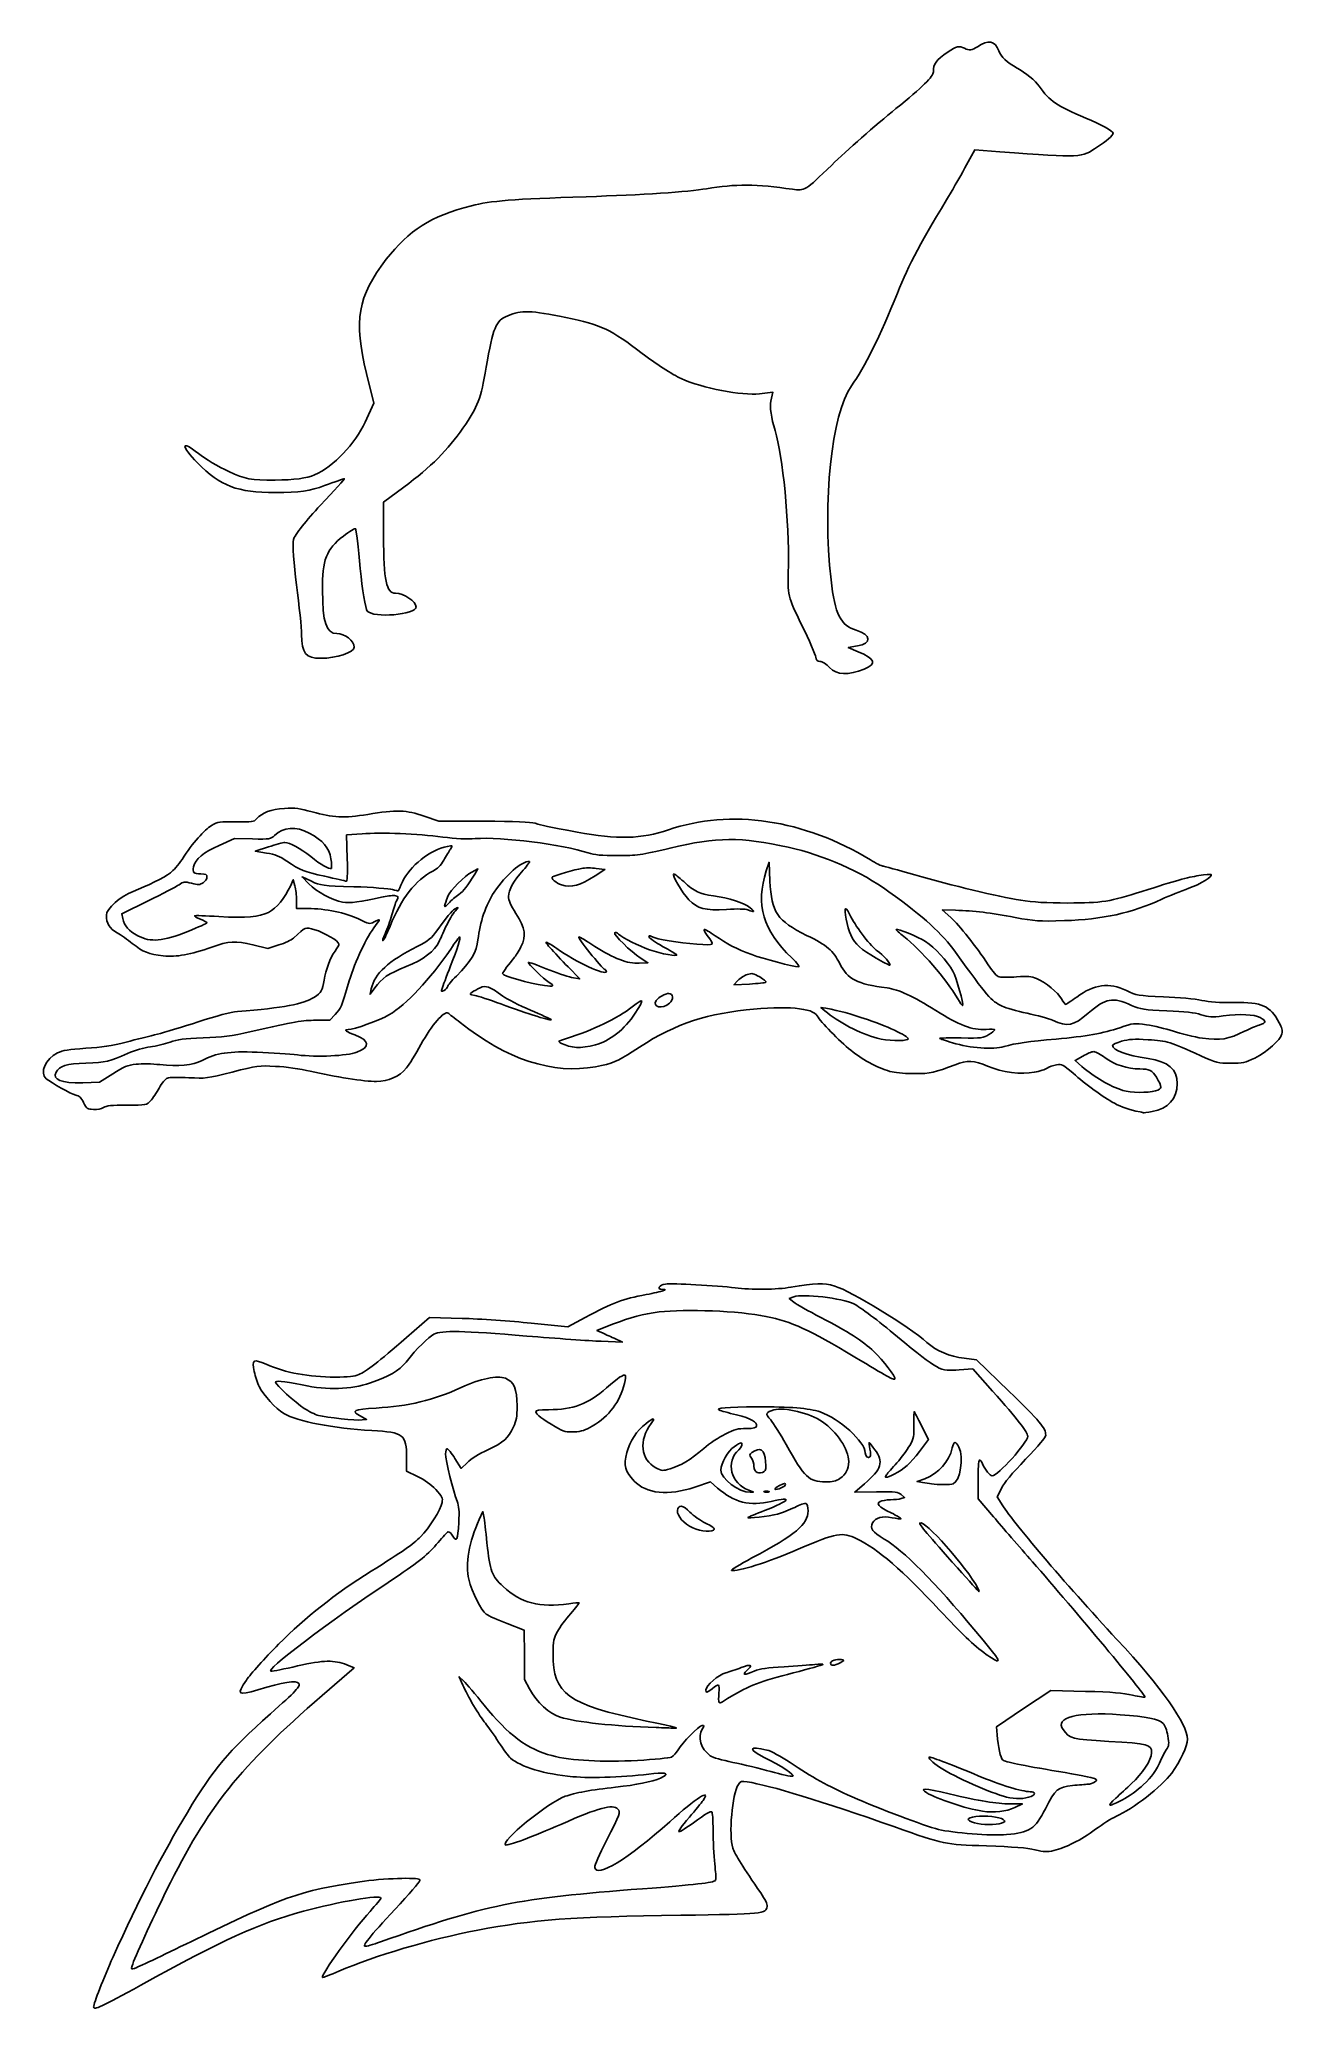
# Model space of a CAD drawing. Header units: centimetres. Extents: x -7.8 to 8.5, y -12.9 to 12.9.
import ezdxf

# ---------------------------------------------------------------- set-up
doc = ezdxf.new("R2010")
doc.units = ezdxf.units.CM
doc.header["$MEASUREMENT"] = 0
doc.layers.add('Layer 1', color=7, linetype='Continuous')

msp = doc.modelspace()

# ---------------------------------------------------------------- linework, layer by layer
at = {"layer": 'Layer 1'}
for points, knots in [([(2.58214, 4.69394), (2.54174, 4.73859), (2.48411, 4.77511), (2.45409, 4.77511), (2.45409, 4.77511), (2.42407, 4.77511), (2.3995, 4.7994), (2.3995, 4.82909), (2.3995, 4.82909), (2.3995, 4.85878), (2.31673, 5.05088), (2.21557, 5.25598), (2.21557, 5.25598), (2.03168, 5.62882), (2.03164, 5.62897), (2.04171, 6.02388), (2.04171, 6.02388), (2.05575, 6.5749), (1.9676, 7.47934), (1.86862, 7.79979), (1.86862, 7.79979), (1.81723, 7.96616), (1.79549, 8.1138), (1.81158, 8.18706), (1.81158, 8.18706), (1.81158, 8.18706), (1.83758, 8.30546), (1.83758, 8.30546), (1.83758, 8.30546), (1.83758, 8.30546), (1.66194, 8.28281), (1.66194, 8.28281), (1.66194, 8.28281), (1.43865, 8.25401), (0.91227, 8.35617), (0.63879, 8.48137), (0.63879, 8.48137), (0.52287, 8.53444), (0.29215, 8.68284), (0.12608, 8.81116), (0.12608, 8.81116), (-0.27709, 9.12267), (-0.41311, 9.1867), (-0.8725, 9.28122), (-0.8725, 9.28122), (-1.33542, 9.37647), (-1.45469, 9.3801), (-1.63573, 9.30446), (-1.63573, 9.30446), (-1.79251, 9.23895), (-1.82801, 9.15421), (-1.9179, 8.63085), (-1.9179, 8.63085), (-1.99127, 8.20368), (-2.0208, 8.12627), (-2.22283, 7.83155), (-2.22283, 7.83155), (-2.41597, 7.5498), (-2.64222, 7.32456), (-2.99853, 7.05932), (-2.99853, 7.05932), (-2.99853, 7.05932), (-3.26234, 6.86294), (-3.26234, 6.86294), (-3.26234, 6.86294), (-3.26234, 6.86294), (-3.26226, 6.41768), (-3.26226, 6.41768), (-3.26226, 6.41768), (-3.26218, 5.83641), (-3.22734, 5.66802), (-3.10717, 5.66802), (-3.10717, 5.66802), (-2.99676, 5.66802), (-2.83616, 5.56143), (-2.83616, 5.48815), (-2.83616, 5.48815), (-2.83616, 5.38645), (-3.39829, 5.33965), (-3.47724, 5.43479), (-3.47724, 5.43479), (-3.50046, 5.46277), (-3.54123, 5.7139), (-3.56784, 5.99286), (-3.56784, 5.99286), (-3.59445, 6.27182), (-3.62214, 6.50646), (-3.62939, 6.5143), (-3.62939, 6.5143), (-3.63664, 6.52213), (-3.70876, 6.47805), (-3.78967, 6.41634), (-3.78967, 6.41634), (-4.0136, 6.24554), (-4.06707, 6.10769), (-4.06421, 5.70862), (-4.06421, 5.70862), (-4.06118, 5.28592), (-4.01273, 5.14041), (-3.87502, 5.14041), (-3.87502, 5.14041), (-3.76912, 5.14041), (-3.64789, 5.04573), (-3.64789, 4.96302), (-3.64789, 4.96302), (-3.64789, 4.89456), (-3.88222, 4.81571), (-4.08565, 4.81571), (-4.08565, 4.81571), (-4.28137, 4.81571), (-4.33792, 4.88566), (-4.33776, 5.12759), (-4.33776, 5.12759), (-4.33773, 5.21277), (-4.36741, 5.50486), (-4.40378, 5.77669), (-4.40378, 5.77669), (-4.44015, 6.04852), (-4.4584, 6.31676), (-4.44434, 6.37279), (-4.44434, 6.37279), (-4.43028, 6.42881), (-4.27073, 6.63105), (-4.08979, 6.8222), (-4.08979, 6.8222), (-3.90885, 7.01335), (-3.768, 7.16975), (-3.77678, 7.16975), (-3.77678, 7.16975), (-3.78556, 7.16975), (-3.9017, 7.12917), (-4.03487, 7.07957), (-4.03487, 7.07957), (-4.22467, 7.00888), (-4.36468, 6.98921), (-4.68285, 6.98855), (-4.68285, 6.98855), (-5.17776, 6.98752), (-5.4019, 7.07255), (-5.6988, 7.37399), (-5.6988, 7.37399), (-5.92494, 7.60358), (-5.91939, 7.68389), (-5.69006, 7.50048), (-5.69006, 7.50048), (-5.60487, 7.43235), (-5.42559, 7.3255), (-5.29165, 7.26303), (-5.29165, 7.26303), (-5.07982, 7.16424), (-5.00059, 7.14975), (-4.68285, 7.15173), (-4.68285, 7.15173), (-4.43798, 7.15325), (-4.26768, 7.17586), (-4.16623, 7.22033), (-4.16623, 7.22033), (-3.91985, 7.32831), (-3.6305, 7.62982), (-3.5051, 7.90924), (-3.5051, 7.90924), (-3.5051, 7.90924), (-3.39238, 8.1604), (-3.39238, 8.1604), (-3.39238, 8.1604), (-3.39238, 8.1604), (-3.48649, 8.54784), (-3.48649, 8.54784), (-3.48649, 8.54784), (-3.65683, 9.24913), (-3.60385, 9.55481), (-3.22712, 10.04441), (-3.22712, 10.04441), (-2.93243, 10.42738), (-2.64558, 10.60785), (-2.11246, 10.7457), (-2.11246, 10.7457), (-1.86032, 10.81089), (-1.5749, 10.83352), (-0.60976, 10.86482), (-0.60976, 10.86482), (0.12946, 10.88879), (0.72931, 10.92862), (0.97064, 10.96976), (0.97064, 10.96976), (1.34138, 11.03296), (1.63111, 11.03104), (2.09513, 10.96231), (2.09513, 10.96231), (2.25446, 10.93871), (2.26401, 10.94462), (2.6095, 11.2804), (2.6095, 11.2804), (2.80311, 11.46858), (3.18209, 11.80096), (3.45167, 12.01903), (3.45167, 12.01903), (3.79812, 12.29928), (3.942, 12.44082), (3.94244, 12.50181), (3.94244, 12.50181), (3.94322, 12.61001), (3.97015, 12.64644), (4.13477, 12.76193), (4.13477, 12.76193), (4.24053, 12.83613), (4.28312, 12.84588), (4.34856, 12.81086), (4.34856, 12.81086), (4.41098, 12.77745), (4.4514, 12.78193), (4.51977, 12.82981), (4.51977, 12.82981), (4.65712, 12.92602), (4.75251, 12.9076), (4.79838, 12.77603), (4.79838, 12.77603), (4.82536, 12.69864), (4.90582, 12.62318), (5.03822, 12.55112), (5.03822, 12.55112), (5.1478, 12.49148), (5.27886, 12.38408), (5.32946, 12.31245), (5.32946, 12.31245), (5.46784, 12.11657), (5.55284, 12.05849), (5.94072, 11.89481), (5.94072, 11.89481), (6.13604, 11.81238), (6.29585, 11.72312), (6.29585, 11.69646), (6.29585, 11.69646), (6.29585, 11.66979), (6.20461, 11.58885), (6.09309, 11.51659), (6.09309, 11.51659), (5.87033, 11.37224), (5.90711, 11.37405), (4.81147, 11.45383), (4.81147, 11.45383), (4.81147, 11.45383), (4.48381, 11.47769), (4.48381, 11.47769), (4.48381, 11.47769), (4.48381, 11.47769), (4.35371, 11.24145), (4.35371, 11.24145), (4.35371, 11.24145), (4.28215, 11.11152), (4.20693, 10.97782), (4.18655, 10.94433), (4.18655, 10.94433), (3.78343, 10.28204), (3.62216, 9.97973), (3.46984, 9.6008), (3.46984, 9.6008), (3.24432, 9.03975), (3.04035, 8.62805), (2.86796, 8.38596), (2.86796, 8.38596), (2.60686, 8.01928), (2.48518, 6.86292), (2.60071, 5.8462), (2.60071, 5.8462), (2.65272, 5.38851), (2.72355, 5.24682), (2.93151, 5.18451), (2.93151, 5.18451), (3.12752, 5.12578), (3.1361, 5.01093), (2.94695, 4.97771), (2.94695, 4.97771), (2.94695, 4.97771), (2.82569, 4.95642), (2.82569, 4.95642), (2.82569, 4.95642), (2.82569, 4.95642), (2.95625, 4.90201), (2.95625, 4.90201), (2.95625, 4.90201), (3.17991, 4.8088), (3.20235, 4.74366), (3.03489, 4.6737), (3.03489, 4.6737), (2.83425, 4.58987), (2.66972, 4.59724), (2.58217, 4.69399), (2.58217, 4.69399), (2.58217, 4.69399), (2.58214, 4.69394), (2.58214, 4.69394)], [0, 0, 0, 0, 0.01351351, 0.01351351, 0.01351351, 0.01351351, 0.02702703, 0.02702703, 0.02702703, 0.02702703, 0.04054054, 0.04054054, 0.04054054, 0.04054054, 0.05405405, 0.05405405, 0.05405405, 0.05405405, 0.06756757, 0.06756757, 0.06756757, 0.06756757, 0.08108108, 0.08108108, 0.08108108, 0.08108108, 0.09459459, 0.09459459, 0.09459459, 0.09459459, 0.10810811, 0.10810811, 0.10810811, 0.10810811, 0.12162162, 0.12162162, 0.12162162, 0.12162162, 0.13513514, 0.13513514, 0.13513514, 0.13513514, 0.14864865, 0.14864865, 0.14864865, 0.14864865, 0.16216216, 0.16216216, 0.16216216, 0.16216216, 0.17567568, 0.17567568, 0.17567568, 0.17567568, 0.18918919, 0.18918919, 0.18918919, 0.18918919, 0.2027027, 0.2027027, 0.2027027, 0.2027027, 0.21621622, 0.21621622, 0.21621622, 0.21621622, 0.22972973, 0.22972973, 0.22972973, 0.22972973, 0.24324324, 0.24324324, 0.24324324, 0.24324324, 0.25675676, 0.25675676, 0.25675676, 0.25675676, 0.27027027, 0.27027027, 0.27027027, 0.27027027, 0.28378378, 0.28378378, 0.28378378, 0.28378378, 0.2972973, 0.2972973, 0.2972973, 0.2972973, 0.31081081, 0.31081081, 0.31081081, 0.31081081, 0.32432432, 0.32432432, 0.32432432, 0.32432432, 0.33783784, 0.33783784, 0.33783784, 0.33783784, 0.35135135, 0.35135135, 0.35135135, 0.35135135, 0.36486486, 0.36486486, 0.36486486, 0.36486486, 0.37837838, 0.37837838, 0.37837838, 0.37837838, 0.39189189, 0.39189189, 0.39189189, 0.39189189, 0.40540541, 0.40540541, 0.40540541, 0.40540541, 0.41891892, 0.41891892, 0.41891892, 0.41891892, 0.43243243, 0.43243243, 0.43243243, 0.43243243, 0.44594595, 0.44594595, 0.44594595, 0.44594595, 0.45945946, 0.45945946, 0.45945946, 0.45945946, 0.47297297, 0.47297297, 0.47297297, 0.47297297, 0.48648649, 0.48648649, 0.48648649, 0.48648649, 0.5, 0.5, 0.5, 0.5, 0.51351351, 0.51351351, 0.51351351, 0.51351351, 0.52702703, 0.52702703, 0.52702703, 0.52702703, 0.54054054, 0.54054054, 0.54054054, 0.54054054, 0.55405405, 0.55405405, 0.55405405, 0.55405405, 0.56756757, 0.56756757, 0.56756757, 0.56756757, 0.58108108, 0.58108108, 0.58108108, 0.58108108, 0.59459459, 0.59459459, 0.59459459, 0.59459459, 0.60810811, 0.60810811, 0.60810811, 0.60810811, 0.62162162, 0.62162162, 0.62162162, 0.62162162, 0.63513514, 0.63513514, 0.63513514, 0.63513514, 0.64864865, 0.64864865, 0.64864865, 0.64864865, 0.66216216, 0.66216216, 0.66216216, 0.66216216, 0.67567568, 0.67567568, 0.67567568, 0.67567568, 0.68918919, 0.68918919, 0.68918919, 0.68918919, 0.7027027, 0.7027027, 0.7027027, 0.7027027, 0.71621622, 0.71621622, 0.71621622, 0.71621622, 0.72972973, 0.72972973, 0.72972973, 0.72972973, 0.74324324, 0.74324324, 0.74324324, 0.74324324, 0.75675676, 0.75675676, 0.75675676, 0.75675676, 0.77027027, 0.77027027, 0.77027027, 0.77027027, 0.78378378, 0.78378378, 0.78378378, 0.78378378, 0.7972973, 0.7972973, 0.7972973, 0.7972973, 0.81081081, 0.81081081, 0.81081081, 0.81081081, 0.82432432, 0.82432432, 0.82432432, 0.82432432, 0.83783784, 0.83783784, 0.83783784, 0.83783784, 0.85135135, 0.85135135, 0.85135135, 0.85135135, 0.86486486, 0.86486486, 0.86486486, 0.86486486, 0.87837838, 0.87837838, 0.87837838, 0.87837838, 0.89189189, 0.89189189, 0.89189189, 0.89189189, 0.90540541, 0.90540541, 0.90540541, 0.90540541, 0.91891892, 0.91891892, 0.91891892, 0.91891892, 0.93243243, 0.93243243, 0.93243243, 0.93243243, 0.94594595, 0.94594595, 0.94594595, 0.94594595, 0.95945946, 0.95945946, 0.95945946, 0.95945946, 0.97297297, 0.97297297, 0.97297297, 0.97297297, 1, 1, 1, 1]), ([(6.65164, -1.12846), (6.49782, -1.09643), (6.4114, -1.06718), (6.316, -1.01487), (6.316, -1.01487), (6.16379, -0.93141), (5.93497, -0.76588), (5.77147, -0.62096), (5.77147, -0.62096), (5.64046, -0.50483), (5.62888, -0.49903), (5.55513, -0.51251), (5.55513, -0.51251), (5.51227, -0.52034), (5.45763, -0.53935), (5.43371, -0.55474), (5.43371, -0.55474), (5.40978, -0.57013), (5.33329, -0.59448), (5.26371, -0.60885), (5.26371, -0.60885), (5.10282, -0.64208), (4.83356, -0.60729), (4.65304, -0.52995), (4.65304, -0.52995), (4.47324, -0.45292), (4.38488, -0.44863), (4.22846, -0.50936), (4.22846, -0.50936), (3.96596, -0.61128), (3.89679, -0.62672), (3.70259, -0.62672), (3.70259, -0.62672), (3.59751, -0.62672), (3.4624, -0.61628), (3.40235, -0.60352), (3.40235, -0.60352), (3.24932, -0.571), (3.03014, -0.45648), (2.86016, -0.32021), (2.86016, -0.32021), (2.71034, -0.2001), (2.46024, 0.05574), (2.42104, 0.12899), (2.42104, 0.12899), (2.36386, 0.23583), (2.01615, 0.26543), (1.4903, 0.20821), (1.4903, 0.20821), (0.88996, 0.14289), (0.50533, 0.00182), (-0.0035, -0.33965), (-0.0035, -0.33965), (-0.18759, -0.46319), (-0.2645, -0.49462), (-0.48423, -0.53611), (-0.48423, -0.53611), (-1.03716, -0.64052), (-1.65807, -0.43811), (-2.26048, 0.04293), (-2.26048, 0.04293), (-2.33144, 0.09959), (-2.40182, 0.15506), (-2.41688, 0.16619), (-2.41688, 0.16619), (-2.46597, 0.20246), (-2.63267, 0.01053), (-2.77284, -0.24365), (-2.77284, -0.24365), (-2.84351, -0.3718), (-2.92942, -0.51074), (-2.96376, -0.55239), (-2.96376, -0.55239), (-3.0571, -0.66563), (-3.19893, -0.72972), (-3.35615, -0.72972), (-3.35615, -0.72972), (-3.50749, -0.72972), (-3.90537, -0.66758), (-4.22417, -0.59416), (-4.22417, -0.59416), (-4.35077, -0.565), (-4.54827, -0.53746), (-4.67784, -0.53088), (-4.67784, -0.53088), (-4.89868, -0.51967), (-4.92008, -0.5225), (-5.24727, -0.60601), (-5.24727, -0.60601), (-5.57712, -0.6902), (-5.59405, -0.6924), (-5.81597, -0.67969), (-5.81597, -0.67969), (-5.94246, -0.67245), (-6.06709, -0.67511), (-6.0948, -0.68564), (-6.0948, -0.68564), (-6.12439, -0.69689), (-6.169, -0.74988), (-6.20377, -0.81507), (-6.20377, -0.81507), (-6.23615, -0.87578), (-6.28626, -0.95095), (-6.31512, -0.98212), (-6.31512, -0.98212), (-6.36703, -1.03815), (-6.37049, -1.03878), (-6.62702, -1.03878), (-6.62702, -1.03878), (-6.82852, -1.03878), (-6.89666, -1.04594), (-6.93225, -1.07087), (-6.93225, -1.07087), (-6.96103, -1.09103), (-7.01062, -1.1006), (-7.06561, -1.09663), (-7.06561, -1.09663), (-7.14562, -1.09084), (-7.1567, -1.08293), (-7.19436, -1.00479), (-7.19436, -1.00479), (-7.2252, -0.9408), (-7.25099, -0.91607), (-7.29688, -0.9065), (-7.29688, -0.9065), (-7.35832, -0.89369), (-7.616, -0.75128), (-7.68371, -0.69271), (-7.68371, -0.69271), (-7.77258, -0.61584), (-7.69208, -0.43117), (-7.53663, -0.35532), (-7.53663, -0.35532), (-7.46531, -0.32052), (-7.38696, -0.30772), (-7.16576, -0.29471), (-7.16576, -0.29471), (-6.95796, -0.28249), (-6.82125, -0.26141), (-6.63805, -0.21333), (-6.63805, -0.21333), (-6.50206, -0.17764), (-6.31663, -0.13064), (-6.22597, -0.1089), (-6.22597, -0.1089), (-6.13531, -0.08716), (-5.89424, -0.01446), (-5.69026, 0.05265), (-5.69026, 0.05265), (-5.4474, 0.13255), (-5.2696, 0.17881), (-5.17516, 0.18668), (-5.17516, 0.18668), (-4.56611, 0.23742), (-4.31618, 0.28402), (-4.17489, 0.37322), (-4.17489, 0.37322), (-4.07928, 0.43358), (-4.06091, 0.46466), (-4.04128, 0.59925), (-4.04128, 0.59925), (-4.0215, 0.73491), (-3.96169, 0.8937), (-3.89774, 0.98038), (-3.89774, 0.98038), (-3.86939, 1.01881), (-3.8467, 1.06003), (-3.84731, 1.072), (-3.84731, 1.072), (-3.84923, 1.10956), (-4.04341, 1.22396), (-4.16543, 1.25944), (-4.16543, 1.25944), (-4.29481, 1.29705), (-4.27768, 1.30384), (-4.44151, 1.15004), (-4.44151, 1.15004), (-4.46889, 1.12434), (-4.55645, 1.08351), (-4.6361, 1.05932), (-4.6361, 1.05932), (-4.6361, 1.05932), (-4.78091, 1.01534), (-4.78091, 1.01534), (-4.78091, 1.01534), (-4.78091, 1.01534), (-4.97552, 1.06226), (-4.97552, 1.06226), (-4.97552, 1.06226), (-5.2016, 1.11676), (-5.28864, 1.11175), (-5.51514, 1.03115), (-5.51514, 1.03115), (-5.79471, 0.93167), (-5.97524, 0.89939), (-6.151, 0.91746), (-6.151, 0.91746), (-6.33706, 0.93659), (-6.41684, 0.96876), (-6.55565, 1.08064), (-6.55565, 1.08064), (-6.61231, 1.12631), (-6.70223, 1.18856), (-6.75546, 1.21897), (-6.75546, 1.21897), (-6.85456, 1.27559), (-6.89562, 1.34371), (-6.89562, 1.4515), (-6.89562, 1.4515), (-6.89562, 1.53273), (-6.7055, 1.70025), (-6.54317, 1.76205), (-6.54317, 1.76205), (-6.36354, 1.83043), (-6.13701, 1.94278), (-6.05594, 2.0037), (-6.05594, 2.0037), (-6.01908, 2.0314), (-5.95082, 2.11152), (-5.90425, 2.18174), (-5.90425, 2.18174), (-5.75985, 2.39951), (-5.61176, 2.56882), (-5.51703, 2.62442), (-5.51703, 2.62442), (-5.43224, 2.67418), (-5.41093, 2.67741), (-5.19653, 2.67295), (-5.19653, 2.67295), (-4.9844, 2.66854), (-4.9638, 2.67156), (-4.92678, 2.71248), (-4.92678, 2.71248), (-4.85321, 2.79382), (-4.73806, 2.83646), (-4.56086, 2.84797), (-4.56086, 2.84797), (-4.41788, 2.85726), (-4.3624, 2.85041), (-4.19646, 2.80298), (-4.19646, 2.80298), (-3.92868, 2.72644), (-3.77861, 2.71992), (-3.46987, 2.7714), (-3.46987, 2.7714), (-3.09902, 2.83324), (-2.96104, 2.82875), (-2.72872, 2.74726), (-2.72872, 2.74726), (-2.72872, 2.74726), (-2.53782, 2.6803), (-2.53782, 2.6803), (-2.53782, 2.6803), (-2.53782, 2.6803), (-1.9506, 2.6803), (-1.9506, 2.6803), (-1.9506, 2.6803), (-1.53694, 2.6803), (-1.33812, 2.67262), (-1.2779, 2.65431), (-1.2779, 2.65431), (-1.18349, 2.62561), (-1.1177, 2.61171), (-0.72465, 2.53748), (-0.72465, 2.53748), (-0.20703, 2.43972), (0.12179, 2.44812), (0.47039, 2.56802), (0.47039, 2.56802), (1.28443, 2.84799), (2.24538, 2.70515), (3.11793, 2.17448), (3.11793, 2.17448), (3.19154, 2.12971), (3.26317, 2.09308), (3.27712, 2.09308), (3.27712, 2.09308), (3.29106, 2.09308), (3.48118, 2.04144), (3.6996, 1.97833), (3.6996, 1.97833), (4.18861, 1.83703), (4.78428, 1.69412), (5.08572, 1.64579), (5.08572, 1.64579), (5.24483, 1.62028), (5.42902, 1.60947), (5.70384, 1.60951), (5.70384, 1.60951), (6.14383, 1.60956), (6.26584, 1.6285), (6.67392, 1.75996), (6.67392, 1.75996), (7.12503, 1.90529), (7.26867, 1.94531), (7.42194, 1.96839), (7.42194, 1.96839), (7.50565, 1.98099), (7.57741, 1.98803), (7.58141, 1.98403), (7.58141, 1.98403), (7.60782, 1.95763), (7.44522, 1.85632), (7.28903, 1.80186), (7.28903, 1.80186), (7.18777, 1.76655), (7.02818, 1.70222), (6.9344, 1.65891), (6.9344, 1.65891), (6.544, 1.47858), (6.15758, 1.3933), (5.662, 1.37809), (5.662, 1.37809), (5.31951, 1.36758), (5.26882, 1.37087), (5.01297, 1.42029), (5.01297, 1.42029), (4.69, 1.48267), (4.47433, 1.50866), (4.23228, 1.51438), (4.23228, 1.51438), (4.23228, 1.51438), (4.05878, 1.51848), (4.05878, 1.51848), (4.05878, 1.51848), (4.05878, 1.51848), (4.16904, 1.41945), (4.16904, 1.41945), (4.16904, 1.41945), (4.28648, 1.31398), (4.49993, 1.04478), (4.65913, 0.80137), (4.65913, 0.80137), (4.72175, 0.70562), (4.77369, 0.64867), (4.80591, 0.64042), (4.80591, 0.64042), (4.83334, 0.6334), (4.93548, 0.63388), (5.03291, 0.6415), (5.03291, 0.6415), (5.17403, 0.65254), (5.22652, 0.64847), (5.29107, 0.6215), (5.29107, 0.6215), (5.40945, 0.57204), (5.57819, 0.435), (5.62287, 0.35203), (5.62287, 0.35203), (5.64423, 0.31237), (5.66785, 0.27992), (5.67536, 0.27992), (5.67536, 0.27992), (5.68287, 0.27992), (5.74779, 0.32319), (5.81963, 0.37608), (5.81963, 0.37608), (6.05021, 0.54582), (6.2436, 0.57119), (6.47101, 0.46151), (6.47101, 0.46151), (6.60213, 0.39827), (6.62012, 0.39531), (6.95906, 0.38107), (6.95906, 0.38107), (7.15261, 0.37294), (7.37776, 0.35146), (7.45939, 0.33333), (7.45939, 0.33333), (7.56121, 0.31072), (7.69383, 0.30154), (7.88178, 0.3041), (7.88178, 0.3041), (8.25446, 0.30917), (8.35075, 0.26625), (8.47483, 0.03973), (8.47483, 0.03973), (8.50887, -0.02241), (8.51776, -0.062), (8.50723, -0.1045), (8.50723, -0.1045), (8.48674, -0.18719), (8.31862, -0.33797), (8.15359, -0.42166), (8.15359, -0.42166), (8.0251, -0.48682), (7.99874, -0.49263), (7.83733, -0.4913), (7.83733, -0.4913), (7.67236, -0.48994), (7.64758, -0.48362), (7.4449, -0.39116), (7.4449, -0.39116), (7.04376, -0.20817), (7.00543, -0.1965), (6.75704, -0.18165), (6.75704, -0.18165), (6.57249, -0.17062), (6.50318, -0.17469), (6.40885, -0.20211), (6.40885, -0.20211), (6.34407, -0.22094), (6.29107, -0.2447), (6.29107, -0.25491), (6.29107, -0.25491), (6.29107, -0.32031), (6.46692, -0.38624), (6.75626, -0.42932), (6.75626, -0.42932), (7.02504, -0.46933), (7.13584, -0.56501), (7.13584, -0.75707), (7.13584, -0.75707), (7.13584, -0.95473), (7.01685, -1.08848), (6.81101, -1.12219), (6.81101, -1.12219), (6.74602, -1.13283), (6.69285, -1.14052), (6.69285, -1.13927), (6.69285, -1.13927), (6.69285, -1.13802), (6.67431, -1.13314), (6.65164, -1.12842), (6.65164, -1.12842), (6.65164, -1.12842), (6.65164, -1.12846), (6.65164, -1.12846)], [0, 0, 0, 0, 0.00925926, 0.00925926, 0.00925926, 0.00925926, 0.01851852, 0.01851852, 0.01851852, 0.01851852, 0.02777778, 0.02777778, 0.02777778, 0.02777778, 0.03703704, 0.03703704, 0.03703704, 0.03703704, 0.0462963, 0.0462963, 0.0462963, 0.0462963, 0.05555556, 0.05555556, 0.05555556, 0.05555556, 0.06481481, 0.06481481, 0.06481481, 0.06481481, 0.07407407, 0.07407407, 0.07407407, 0.07407407, 0.08333333, 0.08333333, 0.08333333, 0.08333333, 0.09259259, 0.09259259, 0.09259259, 0.09259259, 0.10185185, 0.10185185, 0.10185185, 0.10185185, 0.11111111, 0.11111111, 0.11111111, 0.11111111, 0.12037037, 0.12037037, 0.12037037, 0.12037037, 0.12962963, 0.12962963, 0.12962963, 0.12962963, 0.13888889, 0.13888889, 0.13888889, 0.13888889, 0.14814815, 0.14814815, 0.14814815, 0.14814815, 0.15740741, 0.15740741, 0.15740741, 0.15740741, 0.16666667, 0.16666667, 0.16666667, 0.16666667, 0.17592593, 0.17592593, 0.17592593, 0.17592593, 0.18518519, 0.18518519, 0.18518519, 0.18518519, 0.19444444, 0.19444444, 0.19444444, 0.19444444, 0.2037037, 0.2037037, 0.2037037, 0.2037037, 0.21296296, 0.21296296, 0.21296296, 0.21296296, 0.22222222, 0.22222222, 0.22222222, 0.22222222, 0.23148148, 0.23148148, 0.23148148, 0.23148148, 0.24074074, 0.24074074, 0.24074074, 0.24074074, 0.25, 0.25, 0.25, 0.25, 0.25925926, 0.25925926, 0.25925926, 0.25925926, 0.26851852, 0.26851852, 0.26851852, 0.26851852, 0.27777778, 0.27777778, 0.27777778, 0.27777778, 0.28703704, 0.28703704, 0.28703704, 0.28703704, 0.2962963, 0.2962963, 0.2962963, 0.2962963, 0.30555556, 0.30555556, 0.30555556, 0.30555556, 0.31481481, 0.31481481, 0.31481481, 0.31481481, 0.32407407, 0.32407407, 0.32407407, 0.32407407, 0.33333333, 0.33333333, 0.33333333, 0.33333333, 0.34259259, 0.34259259, 0.34259259, 0.34259259, 0.35185185, 0.35185185, 0.35185185, 0.35185185, 0.36111111, 0.36111111, 0.36111111, 0.36111111, 0.37037037, 0.37037037, 0.37037037, 0.37037037, 0.37962963, 0.37962963, 0.37962963, 0.37962963, 0.38888889, 0.38888889, 0.38888889, 0.38888889, 0.39814815, 0.39814815, 0.39814815, 0.39814815, 0.40740741, 0.40740741, 0.40740741, 0.40740741, 0.41666667, 0.41666667, 0.41666667, 0.41666667, 0.42592593, 0.42592593, 0.42592593, 0.42592593, 0.43518519, 0.43518519, 0.43518519, 0.43518519, 0.44444444, 0.44444444, 0.44444444, 0.44444444, 0.4537037, 0.4537037, 0.4537037, 0.4537037, 0.46296296, 0.46296296, 0.46296296, 0.46296296, 0.47222222, 0.47222222, 0.47222222, 0.47222222, 0.48148148, 0.48148148, 0.48148148, 0.48148148, 0.49074074, 0.49074074, 0.49074074, 0.49074074, 0.5, 0.5, 0.5, 0.5, 0.50925926, 0.50925926, 0.50925926, 0.50925926, 0.51851852, 0.51851852, 0.51851852, 0.51851852, 0.52777778, 0.52777778, 0.52777778, 0.52777778, 0.53703704, 0.53703704, 0.53703704, 0.53703704, 0.5462963, 0.5462963, 0.5462963, 0.5462963, 0.55555556, 0.55555556, 0.55555556, 0.55555556, 0.56481481, 0.56481481, 0.56481481, 0.56481481, 0.57407407, 0.57407407, 0.57407407, 0.57407407, 0.58333333, 0.58333333, 0.58333333, 0.58333333, 0.59259259, 0.59259259, 0.59259259, 0.59259259, 0.60185185, 0.60185185, 0.60185185, 0.60185185, 0.61111111, 0.61111111, 0.61111111, 0.61111111, 0.62037037, 0.62037037, 0.62037037, 0.62037037, 0.62962963, 0.62962963, 0.62962963, 0.62962963, 0.63888889, 0.63888889, 0.63888889, 0.63888889, 0.64814815, 0.64814815, 0.64814815, 0.64814815, 0.65740741, 0.65740741, 0.65740741, 0.65740741, 0.66666667, 0.66666667, 0.66666667, 0.66666667, 0.67592593, 0.67592593, 0.67592593, 0.67592593, 0.68518519, 0.68518519, 0.68518519, 0.68518519, 0.69444444, 0.69444444, 0.69444444, 0.69444444, 0.7037037, 0.7037037, 0.7037037, 0.7037037, 0.71296296, 0.71296296, 0.71296296, 0.71296296, 0.72222222, 0.72222222, 0.72222222, 0.72222222, 0.73148148, 0.73148148, 0.73148148, 0.73148148, 0.74074074, 0.74074074, 0.74074074, 0.74074074, 0.75, 0.75, 0.75, 0.75, 0.75925926, 0.75925926, 0.75925926, 0.75925926, 0.76851852, 0.76851852, 0.76851852, 0.76851852, 0.77777778, 0.77777778, 0.77777778, 0.77777778, 0.78703704, 0.78703704, 0.78703704, 0.78703704, 0.7962963, 0.7962963, 0.7962963, 0.7962963, 0.80555556, 0.80555556, 0.80555556, 0.80555556, 0.81481481, 0.81481481, 0.81481481, 0.81481481, 0.82407407, 0.82407407, 0.82407407, 0.82407407, 0.83333333, 0.83333333, 0.83333333, 0.83333333, 0.84259259, 0.84259259, 0.84259259, 0.84259259, 0.85185185, 0.85185185, 0.85185185, 0.85185185, 0.86111111, 0.86111111, 0.86111111, 0.86111111, 0.87037037, 0.87037037, 0.87037037, 0.87037037, 0.87962963, 0.87962963, 0.87962963, 0.87962963, 0.88888889, 0.88888889, 0.88888889, 0.88888889, 0.89814815, 0.89814815, 0.89814815, 0.89814815, 0.90740741, 0.90740741, 0.90740741, 0.90740741, 0.91666667, 0.91666667, 0.91666667, 0.91666667, 0.92592593, 0.92592593, 0.92592593, 0.92592593, 0.93518519, 0.93518519, 0.93518519, 0.93518519, 0.94444444, 0.94444444, 0.94444444, 0.94444444, 0.9537037, 0.9537037, 0.9537037, 0.9537037, 0.96296296, 0.96296296, 0.96296296, 0.96296296, 0.97222222, 0.97222222, 0.97222222, 0.97222222, 0.98148148, 0.98148148, 0.98148148, 0.98148148, 1, 1, 1, 1]), ([(-6.81263, -0.62866), (-6.66393, -0.53408), (-6.61819, -0.51549), (-6.50412, -0.50331), (-6.50412, -0.50331), (-6.43046, -0.49544), (-6.29138, -0.49775), (-6.19506, -0.50843), (-6.19506, -0.50843), (-5.95006, -0.53561), (-5.76853, -0.51735), (-5.64095, -0.4527), (-5.64095, -0.4527), (-5.44745, -0.35465), (-5.29564, -0.33219), (-4.91761, -0.3457), (-4.91761, -0.3457), (-4.73063, -0.35238), (-4.49419, -0.36843), (-4.3922, -0.38135), (-4.3922, -0.38135), (-4.13972, -0.41335), (-3.74149, -0.3951), (-3.61238, -0.34563), (-3.61238, -0.34563), (-3.43455, -0.27748), (-3.44423, -0.19031), (-3.63752, -0.11925), (-3.63752, -0.11925), (-3.753, -0.0768), (-3.78811, -0.0498), (-3.72786, -0.0498), (-3.72786, -0.0498), (-3.65177, -0.0498), (-3.31535, 0.07226), (-3.19177, 0.14471), (-3.19177, 0.14471), (-2.96189, 0.27947), (-2.65738, 0.60387), (-2.38312, 1.00616), (-2.38312, 1.00616), (-2.32325, 1.09399), (-2.27121, 1.16584), (-2.26748, 1.16584), (-2.26748, 1.16584), (-2.24807, 1.16584), (-2.2975, 1.00466), (-2.38439, 0.78466), (-2.38439, 0.78466), (-2.4381, 0.64867), (-2.48852, 0.51575), (-2.49643, 0.48928), (-2.49643, 0.48928), (-2.50952, 0.44549), (-2.50693, 0.44324), (-2.46766, 0.46425), (-2.46766, 0.46425), (-2.44392, 0.47695), (-2.4245, 0.49893), (-2.4245, 0.51308), (-2.4245, 0.51308), (-2.4245, 0.52723), (-2.37266, 0.58949), (-2.30929, 0.65143), (-2.30929, 0.65143), (-2.11965, 0.83681), (-2.04156, 0.96757), (-2.02559, 1.1265), (-2.02559, 1.1265), (-2.00259, 1.35537), (-1.92308, 1.58903), (-1.81309, 1.75105), (-1.81309, 1.75105), (-1.65693, 1.98107), (-1.45837, 2.15483), (-1.35168, 2.15483), (-1.35168, 2.15483), (-1.33885, 2.15483), (-1.37607, 2.10261), (-1.4344, 2.03879), (-1.4344, 2.03879), (-1.55739, 1.90422), (-1.62464, 1.78319), (-1.62654, 1.69303), (-1.62654, 1.69303), (-1.62742, 1.65135), (-1.59414, 1.57512), (-1.53001, 1.47188), (-1.53001, 1.47188), (-1.40439, 1.26965), (-1.39115, 1.18386), (-1.46294, 1.03714), (-1.46294, 1.03714), (-1.49228, 0.97717), (-1.53316, 0.90973), (-1.55378, 0.88729), (-1.55378, 0.88729), (-1.61188, 0.82404), (-1.70335, 0.69993), (-1.70335, 0.68434), (-1.70335, 0.68434), (-1.70335, 0.65478), (-1.35341, 0.55539), (-1.1541, 0.52834), (-1.1541, 0.52834), (-1.03336, 0.51196), (-1.01804, 0.52218), (-1.09364, 0.5687), (-1.09364, 0.5687), (-1.16445, 0.61226), (-1.37805, 0.81807), (-1.36549, 0.83063), (-1.36549, 0.83063), (-1.3597, 0.83642), (-1.25482, 0.79914), (-1.13242, 0.7478), (-1.13242, 0.7478), (-1.01002, 0.69645), (-0.86086, 0.64553), (-0.80095, 0.63464), (-0.80095, 0.63464), (-0.80095, 0.63464), (-0.69202, 0.61484), (-0.69202, 0.61484), (-0.69202, 0.61484), (-0.69202, 0.61484), (-0.84487, 0.77187), (-0.84487, 0.77187), (-0.84487, 0.77187), (-0.92893, 0.85823), (-1.03363, 0.9698), (-1.07753, 1.01979), (-1.07753, 1.01979), (-1.14435, 1.09588), (-1.14896, 1.10636), (-1.10584, 1.08417), (-1.10584, 1.08417), (-1.07751, 1.06959), (-1.02651, 1.03756), (-0.99252, 1.01301), (-0.99252, 1.01301), (-0.75111, 0.83862), (-0.34349, 0.65021), (-0.34349, 0.71301), (-0.34349, 0.71301), (-0.34349, 0.7222), (-0.35124, 0.73282), (-0.36071, 0.7366), (-0.36071, 0.7366), (-0.40494, 0.75424), (-0.73239, 1.16585), (-0.7022, 1.16585), (-0.7022, 1.16585), (-0.69396, 1.16585), (-0.60084, 1.10989), (-0.49525, 1.04149), (-0.49525, 1.04149), (-0.24614, 0.88012), (-0.0665, 0.81169), (0.08681, 0.81979), (0.08681, 0.81979), (0.08681, 0.81979), (0.20212, 0.82588), (0.20212, 0.82588), (0.20212, 0.82588), (0.20212, 0.82588), (0.0993, 0.89189), (0.0993, 0.89189), (0.0993, 0.89189), (-0.02058, 0.96886), (-0.25493, 1.19946), (-0.23427, 1.22012), (-0.23427, 1.22012), (-0.22649, 1.2279), (-0.20384, 1.22031), (-0.18394, 1.20325), (-0.18394, 1.20325), (-0.1178, 1.14656), (0.07703, 1.04723), (0.22312, 0.99573), (0.22312, 0.99573), (0.36717, 0.94495), (0.60752, 0.90163), (0.57724, 0.93191), (0.57724, 0.93191), (0.56844, 0.94071), (0.48587, 0.99), (0.39376, 1.04143), (0.39376, 1.04143), (0.30165, 1.09286), (0.22219, 1.14743), (0.21717, 1.16269), (0.21717, 1.16269), (0.21016, 1.18403), (0.21712, 1.18559), (0.24724, 1.16947), (0.24724, 1.16947), (0.31193, 1.13485), (0.60697, 1.08588), (0.84271, 1.07064), (0.84271, 1.07064), (1.08608, 1.05491), (1.07872, 1.04889), (0.9789, 1.18185), (0.9789, 1.18185), (0.95102, 1.21899), (0.93351, 1.25467), (0.93999, 1.26115), (0.93999, 1.26115), (0.94647, 1.26763), (1.01035, 1.2314), (1.08194, 1.18063), (1.08194, 1.18063), (1.23203, 1.07421), (1.35898, 1.00865), (1.56238, 0.93249), (1.56238, 0.93249), (1.70685, 0.8784), (2.10894, 0.77442), (2.17382, 0.77437), (2.17382, 0.77437), (2.19579, 0.77435), (2.16405, 0.8166), (2.08658, 0.89049), (2.08658, 0.89049), (1.70965, 1.25002), (1.60983, 1.59003), (1.75169, 2.0312), (1.75169, 2.0312), (1.75169, 2.0312), (1.78813, 2.14452), (1.78813, 2.14452), (1.78813, 2.14452), (1.78813, 2.14452), (1.8001, 1.89727), (1.8001, 1.89727), (1.8001, 1.89727), (1.82002, 1.48598), (1.89387, 1.37672), (2.28106, 1.18571), (2.28106, 1.18571), (2.55134, 1.05238), (2.6294, 0.98573), (2.71461, 0.81555), (2.71461, 0.81555), (2.81695, 0.61116), (2.94049, 0.54744), (3.33433, 0.4959), (3.33433, 0.4959), (3.48761, 0.47584), (3.67407, 0.38954), (3.97306, 0.20025), (3.97306, 0.20025), (4.27771, 0.00738), (4.45182, -0.05783), (4.63215, -0.0466), (4.63215, -0.0466), (4.69465, -0.04271), (4.74576, -0.04572), (4.74575, -0.0533), (4.74575, -0.0533), (4.74573, -0.06088), (4.71095, -0.08869), (4.66846, -0.11511), (4.66846, -0.11511), (4.59629, -0.15998), (4.57251, -0.16289), (4.30789, -0.15915), (4.30789, -0.15915), (4.15207, -0.15695), (4.02458, -0.15896), (4.02458, -0.16364), (4.02458, -0.16364), (4.02458, -0.16831), (4.10107, -0.19515), (4.19456, -0.2233), (4.19456, -0.2233), (4.42298, -0.29207), (4.7209, -0.31289), (4.87076, -0.27057), (4.87076, -0.27057), (5.01433, -0.23002), (5.20203, -0.20299), (5.54928, -0.17283), (5.54928, -0.17283), (5.9411, -0.1388), (6.1696, -0.09844), (6.38314, -0.02554), (6.38314, -0.02554), (6.56289, 0.03583), (6.57258, 0.03692), (6.73587, 0.01407), (6.73587, 0.01407), (6.82822, 0.00115), (6.98612, -0.03744), (7.08675, -0.07168), (7.08675, -0.07168), (7.18739, -0.10593), (7.3596, -0.14673), (7.46944, -0.16235), (7.46944, -0.16235), (7.69762, -0.19481), (7.81176, -0.17601), (8.02048, -0.07161), (8.02048, -0.07161), (8.08352, -0.04008), (8.16987, -0.00301), (8.21236, 0.01076), (8.21236, 0.01076), (8.30712, 0.04146), (8.30935, 0.06244), (8.22266, 0.10773), (8.22266, 0.10773), (8.14097, 0.1504), (7.96549, 0.1582), (7.73833, 0.12925), (7.73833, 0.12925), (7.58983, 0.11033), (7.55317, 0.11246), (7.44987, 0.14602), (7.44987, 0.14602), (7.36484, 0.17364), (7.23874, 0.18808), (7.00186, 0.1973), (7.00186, 0.1973), (6.70086, 0.20902), (6.66055, 0.2152), (6.53827, 0.26835), (6.53827, 0.26835), (6.28216, 0.37968), (6.20788, 0.36616), (5.9708, 0.16504), (5.9708, 0.16504), (5.77119, -0.0043), (5.7073, -0.01676), (5.50275, 0.07372), (5.50275, 0.07372), (5.45353, 0.09549), (5.30391, 0.13647), (5.17025, 0.16478), (5.17025, 0.16478), (5.0366, 0.19309), (4.88871, 0.23507), (4.84162, 0.25807), (4.84162, 0.25807), (4.69522, 0.32957), (4.65211, 0.37961), (4.23168, 0.96593), (4.23168, 0.96593), (4.05701, 1.20952), (3.82338, 1.42136), (3.35895, 1.75727), (3.35895, 1.75727), (2.98926, 2.02466), (2.51288, 2.2349), (2.03906, 2.33979), (2.03906, 2.33979), (1.41637, 2.47763), (1.10998, 2.4754), (0.49094, 2.32852), (0.49094, 2.32852), (0.1056, 2.23709), (0.0608, 2.23074), (-0.1993, 2.2307), (-0.1993, 2.2307), (-0.40444, 2.23068), (-0.5045, 2.2397), (-0.58048, 2.26509), (-0.58048, 2.26509), (-0.91851, 2.37806), (-1.7163, 2.47926), (-2.06065, 2.45287), (-2.06065, 2.45287), (-2.1697, 2.44451), (-2.31935, 2.45175), (-2.48637, 2.47347), (-2.48637, 2.47347), (-2.8188, 2.51669), (-3.28693, 2.53559), (-3.54482, 2.5162), (-3.54482, 2.5162), (-3.54482, 2.5162), (-3.7482, 2.5009), (-3.7482, 2.5009), (-3.7482, 2.5009), (-3.7482, 2.5009), (-3.73946, 2.1933), (-3.73946, 2.1933), (-3.73946, 2.1933), (-3.73318, 1.97234), (-3.7372, 1.88818), (-3.7537, 1.89452), (-3.7537, 1.89452), (-3.76634, 1.89937), (-3.892, 1.92851), (-4.03295, 1.95927), (-4.03295, 1.95927), (-4.30958, 2.01964), (-4.34877, 2.03541), (-4.53058, 2.15951), (-4.53058, 2.15951), (-4.62442, 2.22356), (-4.68201, 2.24613), (-4.79702, 2.26394), (-4.79702, 2.26394), (-4.79702, 2.26394), (-4.94375, 2.28665), (-4.94375, 2.28665), (-4.94375, 2.28665), (-4.94375, 2.28665), (-4.77195, 2.34438), (-4.77195, 2.34438), (-4.77195, 2.34438), (-4.67746, 2.37613), (-4.58119, 2.4019), (-4.55801, 2.40166), (-4.55801, 2.40166), (-4.48722, 2.4009), (-4.35779, 2.3307), (-4.21711, 2.21676), (-4.21711, 2.21676), (-4.08788, 2.1121), (-3.9736, 2.0471), (-3.94733, 2.06334), (-3.94733, 2.06334), (-3.94038, 2.06764), (-3.94306, 2.12476), (-3.95329, 2.19027), (-3.95329, 2.19027), (-3.97564, 2.33346), (-4.05532, 2.42685), (-4.23833, 2.5244), (-4.23833, 2.5244), (-4.41334, 2.61768), (-4.57311, 2.60703), (-4.69143, 2.4942), (-4.69143, 2.4942), (-4.74075, 2.44717), (-4.75523, 2.44491), (-4.97989, 2.44915), (-4.97989, 2.44915), (-4.97989, 2.44915), (-5.21642, 2.45362), (-5.21642, 2.45362), (-5.21642, 2.45362), (-5.21642, 2.45362), (-5.41704, 2.36393), (-5.41704, 2.36393), (-5.41704, 2.36393), (-5.62298, 2.27186), (-5.72857, 2.18393), (-5.75377, 2.08354), (-5.75377, 2.08354), (-5.77187, 2.01143), (-5.74999, 1.99003), (-5.65819, 1.99003), (-5.65819, 1.99003), (-5.59104, 1.99003), (-5.57699, 1.98298), (-5.57699, 1.9493), (-5.57699, 1.9493), (-5.57699, 1.9269), (-5.59994, 1.89353), (-5.62799, 1.87515), (-5.62799, 1.87515), (-5.67218, 1.84619), (-5.69247, 1.84519), (-5.77995, 1.86761), (-5.77995, 1.86761), (-5.87321, 1.89151), (-5.88567, 1.8901), (-5.94331, 1.84905), (-5.94331, 1.84905), (-5.97763, 1.82461), (-6.16047, 1.72906), (-6.34963, 1.63671), (-6.34963, 1.63671), (-6.34963, 1.63671), (-6.69355, 1.4688), (-6.69355, 1.4688), (-6.69355, 1.4688), (-6.69355, 1.4688), (-6.68105, 1.4049), (-6.68105, 1.4049), (-6.68105, 1.4049), (-6.66235, 1.30934), (-6.60502, 1.24456), (-6.4814, 1.17935), (-6.4814, 1.17935), (-6.31611, 1.09215), (-6.15538, 1.10658), (-5.82575, 1.23824), (-5.82575, 1.23824), (-5.68894, 1.29288), (-5.5771, 1.343), (-5.57721, 1.3496), (-5.57721, 1.3496), (-5.57734, 1.35621), (-5.61598, 1.37782), (-5.66311, 1.39763), (-5.66311, 1.39763), (-5.71024, 1.41744), (-5.74491, 1.4374), (-5.74017, 1.44199), (-5.74017, 1.44199), (-5.73542, 1.44658), (-5.59246, 1.4422), (-5.42248, 1.43225), (-5.42248, 1.43225), (-5.05168, 1.41054), (-4.89783, 1.42348), (-4.77094, 1.48706), (-4.77094, 1.48706), (-4.6709, 1.53718), (-4.55236, 1.67986), (-4.48411, 1.83229), (-4.48411, 1.83229), (-4.48411, 1.83229), (-4.44749, 1.91408), (-4.44749, 1.91408), (-4.44749, 1.91408), (-4.44749, 1.91408), (-4.42514, 1.83359), (-4.42514, 1.83359), (-4.42514, 1.83359), (-4.41285, 1.78932), (-4.40274, 1.70442), (-4.40268, 1.64493), (-4.40268, 1.64493), (-4.40268, 1.64493), (-4.40255, 1.53676), (-4.40255, 1.53676), (-4.40255, 1.53676), (-4.40255, 1.53676), (-4.25612, 1.53676), (-4.25612, 1.53676), (-4.25612, 1.53676), (-4.02774, 1.53676), (-3.75258, 1.48024), (-3.59151, 1.40025), (-3.59151, 1.40025), (-3.45649, 1.3332), (-3.44727, 1.33144), (-3.38745, 1.36128), (-3.38745, 1.36128), (-3.30037, 1.40472), (-3.29936, 1.40246), (-3.36703, 1.31527), (-3.36703, 1.31527), (-3.48618, 1.16175), (-3.63582, 0.8475), (-3.7129, 0.58893), (-3.7129, 0.58893), (-3.81775, 0.23721), (-3.81964, 0.2327), (-3.89689, 0.14836), (-3.89689, 0.14836), (-3.89689, 0.14836), (-3.96511, 0.07388), (-3.96511, 0.07388), (-3.96511, 0.07388), (-3.96511, 0.07388), (-4.14777, 0.07307), (-4.14777, 0.07307), (-4.14777, 0.07307), (-4.33123, 0.07226), (-4.411, 0.05834), (-5.00006, -0.07563), (-5.00006, -0.07563), (-5.26305, -0.13544), (-5.37398, -0.15008), (-5.62849, -0.15855), (-5.62849, -0.15855), (-5.87779, -0.16684), (-5.96146, -0.1776), (-6.06118, -0.21415), (-6.06118, -0.21415), (-6.12917, -0.23907), (-6.24507, -0.26634), (-6.31873, -0.27474), (-6.31873, -0.27474), (-6.39973, -0.28398), (-6.5178, -0.31899), (-6.61749, -0.36334), (-6.61749, -0.36334), (-6.85133, -0.46737), (-6.89782, -0.47798), (-7.16402, -0.48813), (-7.16402, -0.48813), (-7.41542, -0.49772), (-7.51279, -0.52722), (-7.55532, -0.60669), (-7.55532, -0.60669), (-7.60804, -0.7052), (-7.48774, -0.75268), (-7.20415, -0.74529), (-7.20415, -0.74529), (-7.20415, -0.74529), (-6.98725, -0.73964), (-6.98725, -0.73964), (-6.98725, -0.73964), (-6.98725, -0.73964), (-6.81267, -0.62859), (-6.81267, -0.62859), (-6.81267, -0.62859), (-6.81267, -0.62859), (-6.81263, -0.62866), (-6.81263, -0.62866)], [0, 0, 0, 0, 0.00653595, 0.00653595, 0.00653595, 0.00653595, 0.0130719, 0.0130719, 0.0130719, 0.0130719, 0.01960784, 0.01960784, 0.01960784, 0.01960784, 0.02614379, 0.02614379, 0.02614379, 0.02614379, 0.03267974, 0.03267974, 0.03267974, 0.03267974, 0.03921569, 0.03921569, 0.03921569, 0.03921569, 0.04575163, 0.04575163, 0.04575163, 0.04575163, 0.05228758, 0.05228758, 0.05228758, 0.05228758, 0.05882353, 0.05882353, 0.05882353, 0.05882353, 0.06535948, 0.06535948, 0.06535948, 0.06535948, 0.07189542, 0.07189542, 0.07189542, 0.07189542, 0.07843137, 0.07843137, 0.07843137, 0.07843137, 0.08496732, 0.08496732, 0.08496732, 0.08496732, 0.09150327, 0.09150327, 0.09150327, 0.09150327, 0.09803922, 0.09803922, 0.09803922, 0.09803922, 0.10457516, 0.10457516, 0.10457516, 0.10457516, 0.11111111, 0.11111111, 0.11111111, 0.11111111, 0.11764706, 0.11764706, 0.11764706, 0.11764706, 0.12418301, 0.12418301, 0.12418301, 0.12418301, 0.13071895, 0.13071895, 0.13071895, 0.13071895, 0.1372549, 0.1372549, 0.1372549, 0.1372549, 0.14379085, 0.14379085, 0.14379085, 0.14379085, 0.1503268, 0.1503268, 0.1503268, 0.1503268, 0.15686275, 0.15686275, 0.15686275, 0.15686275, 0.16339869, 0.16339869, 0.16339869, 0.16339869, 0.16993464, 0.16993464, 0.16993464, 0.16993464, 0.17647059, 0.17647059, 0.17647059, 0.17647059, 0.18300654, 0.18300654, 0.18300654, 0.18300654, 0.18954248, 0.18954248, 0.18954248, 0.18954248, 0.19607843, 0.19607843, 0.19607843, 0.19607843, 0.20261438, 0.20261438, 0.20261438, 0.20261438, 0.20915033, 0.20915033, 0.20915033, 0.20915033, 0.21568627, 0.21568627, 0.21568627, 0.21568627, 0.22222222, 0.22222222, 0.22222222, 0.22222222, 0.22875817, 0.22875817, 0.22875817, 0.22875817, 0.23529412, 0.23529412, 0.23529412, 0.23529412, 0.24183007, 0.24183007, 0.24183007, 0.24183007, 0.24836601, 0.24836601, 0.24836601, 0.24836601, 0.25490196, 0.25490196, 0.25490196, 0.25490196, 0.26143791, 0.26143791, 0.26143791, 0.26143791, 0.26797386, 0.26797386, 0.26797386, 0.26797386, 0.2745098, 0.2745098, 0.2745098, 0.2745098, 0.28104575, 0.28104575, 0.28104575, 0.28104575, 0.2875817, 0.2875817, 0.2875817, 0.2875817, 0.29411765, 0.29411765, 0.29411765, 0.29411765, 0.30065359, 0.30065359, 0.30065359, 0.30065359, 0.30718954, 0.30718954, 0.30718954, 0.30718954, 0.31372549, 0.31372549, 0.31372549, 0.31372549, 0.32026144, 0.32026144, 0.32026144, 0.32026144, 0.32679739, 0.32679739, 0.32679739, 0.32679739, 0.33333333, 0.33333333, 0.33333333, 0.33333333, 0.33986928, 0.33986928, 0.33986928, 0.33986928, 0.34640523, 0.34640523, 0.34640523, 0.34640523, 0.35294118, 0.35294118, 0.35294118, 0.35294118, 0.35947712, 0.35947712, 0.35947712, 0.35947712, 0.36601307, 0.36601307, 0.36601307, 0.36601307, 0.37254902, 0.37254902, 0.37254902, 0.37254902, 0.37908497, 0.37908497, 0.37908497, 0.37908497, 0.38562092, 0.38562092, 0.38562092, 0.38562092, 0.39215686, 0.39215686, 0.39215686, 0.39215686, 0.39869281, 0.39869281, 0.39869281, 0.39869281, 0.40522876, 0.40522876, 0.40522876, 0.40522876, 0.41176471, 0.41176471, 0.41176471, 0.41176471, 0.41830065, 0.41830065, 0.41830065, 0.41830065, 0.4248366, 0.4248366, 0.4248366, 0.4248366, 0.43137255, 0.43137255, 0.43137255, 0.43137255, 0.4379085, 0.4379085, 0.4379085, 0.4379085, 0.44444444, 0.44444444, 0.44444444, 0.44444444, 0.45098039, 0.45098039, 0.45098039, 0.45098039, 0.45751634, 0.45751634, 0.45751634, 0.45751634, 0.46405229, 0.46405229, 0.46405229, 0.46405229, 0.47058824, 0.47058824, 0.47058824, 0.47058824, 0.47712418, 0.47712418, 0.47712418, 0.47712418, 0.48366013, 0.48366013, 0.48366013, 0.48366013, 0.49019608, 0.49019608, 0.49019608, 0.49019608, 0.49673203, 0.49673203, 0.49673203, 0.49673203, 0.50326797, 0.50326797, 0.50326797, 0.50326797, 0.50980392, 0.50980392, 0.50980392, 0.50980392, 0.51633987, 0.51633987, 0.51633987, 0.51633987, 0.52287582, 0.52287582, 0.52287582, 0.52287582, 0.52941176, 0.52941176, 0.52941176, 0.52941176, 0.53594771, 0.53594771, 0.53594771, 0.53594771, 0.54248366, 0.54248366, 0.54248366, 0.54248366, 0.54901961, 0.54901961, 0.54901961, 0.54901961, 0.55555556, 0.55555556, 0.55555556, 0.55555556, 0.5620915, 0.5620915, 0.5620915, 0.5620915, 0.56862745, 0.56862745, 0.56862745, 0.56862745, 0.5751634, 0.5751634, 0.5751634, 0.5751634, 0.58169935, 0.58169935, 0.58169935, 0.58169935, 0.58823529, 0.58823529, 0.58823529, 0.58823529, 0.59477124, 0.59477124, 0.59477124, 0.59477124, 0.60130719, 0.60130719, 0.60130719, 0.60130719, 0.60784314, 0.60784314, 0.60784314, 0.60784314, 0.61437908, 0.61437908, 0.61437908, 0.61437908, 0.62091503, 0.62091503, 0.62091503, 0.62091503, 0.62745098, 0.62745098, 0.62745098, 0.62745098, 0.63398693, 0.63398693, 0.63398693, 0.63398693, 0.64052288, 0.64052288, 0.64052288, 0.64052288, 0.64705882, 0.64705882, 0.64705882, 0.64705882, 0.65359477, 0.65359477, 0.65359477, 0.65359477, 0.66013072, 0.66013072, 0.66013072, 0.66013072, 0.66666667, 0.66666667, 0.66666667, 0.66666667, 0.67320261, 0.67320261, 0.67320261, 0.67320261, 0.67973856, 0.67973856, 0.67973856, 0.67973856, 0.68627451, 0.68627451, 0.68627451, 0.68627451, 0.69281046, 0.69281046, 0.69281046, 0.69281046, 0.69934641, 0.69934641, 0.69934641, 0.69934641, 0.70588235, 0.70588235, 0.70588235, 0.70588235, 0.7124183, 0.7124183, 0.7124183, 0.7124183, 0.71895425, 0.71895425, 0.71895425, 0.71895425, 0.7254902, 0.7254902, 0.7254902, 0.7254902, 0.73202614, 0.73202614, 0.73202614, 0.73202614, 0.73856209, 0.73856209, 0.73856209, 0.73856209, 0.74509804, 0.74509804, 0.74509804, 0.74509804, 0.75163399, 0.75163399, 0.75163399, 0.75163399, 0.75816993, 0.75816993, 0.75816993, 0.75816993, 0.76470588, 0.76470588, 0.76470588, 0.76470588, 0.77124183, 0.77124183, 0.77124183, 0.77124183, 0.77777778, 0.77777778, 0.77777778, 0.77777778, 0.78431373, 0.78431373, 0.78431373, 0.78431373, 0.79084967, 0.79084967, 0.79084967, 0.79084967, 0.79738562, 0.79738562, 0.79738562, 0.79738562, 0.80392157, 0.80392157, 0.80392157, 0.80392157, 0.81045752, 0.81045752, 0.81045752, 0.81045752, 0.81699346, 0.81699346, 0.81699346, 0.81699346, 0.82352941, 0.82352941, 0.82352941, 0.82352941, 0.83006536, 0.83006536, 0.83006536, 0.83006536, 0.83660131, 0.83660131, 0.83660131, 0.83660131, 0.84313725, 0.84313725, 0.84313725, 0.84313725, 0.8496732, 0.8496732, 0.8496732, 0.8496732, 0.85620915, 0.85620915, 0.85620915, 0.85620915, 0.8627451, 0.8627451, 0.8627451, 0.8627451, 0.86928105, 0.86928105, 0.86928105, 0.86928105, 0.87581699, 0.87581699, 0.87581699, 0.87581699, 0.88235294, 0.88235294, 0.88235294, 0.88235294, 0.88888889, 0.88888889, 0.88888889, 0.88888889, 0.89542484, 0.89542484, 0.89542484, 0.89542484, 0.90196078, 0.90196078, 0.90196078, 0.90196078, 0.90849673, 0.90849673, 0.90849673, 0.90849673, 0.91503268, 0.91503268, 0.91503268, 0.91503268, 0.92156863, 0.92156863, 0.92156863, 0.92156863, 0.92810458, 0.92810458, 0.92810458, 0.92810458, 0.93464052, 0.93464052, 0.93464052, 0.93464052, 0.94117647, 0.94117647, 0.94117647, 0.94117647, 0.94771242, 0.94771242, 0.94771242, 0.94771242, 0.95424837, 0.95424837, 0.95424837, 0.95424837, 0.96078431, 0.96078431, 0.96078431, 0.96078431, 0.96732026, 0.96732026, 0.96732026, 0.96732026, 0.97385621, 0.97385621, 0.97385621, 0.97385621, 0.98039216, 0.98039216, 0.98039216, 0.98039216, 0.9869281, 0.9869281, 0.9869281, 0.9869281, 1, 1, 1, 1]), ([(-3.24192, 1.20721), (-3.21434, 1.26963), (-3.1753, 1.38089), (-3.15517, 1.45446), (-3.15517, 1.45446), (-3.13504, 1.52803), (-3.10619, 1.61311), (-3.09106, 1.64353), (-3.09106, 1.64353), (-3.06478, 1.69637), (-3.06608, 1.69915), (-3.12004, 1.70583), (-3.12004, 1.70583), (-3.15111, 1.70967), (-3.22753, 1.7009), (-3.28985, 1.68633), (-3.28985, 1.68633), (-3.56584, 1.62182), (-3.70474, 1.60436), (-3.80067, 1.62212), (-3.80067, 1.62212), (-3.93893, 1.64772), (-4.13999, 1.75653), (-4.24249, 1.86122), (-4.24249, 1.86122), (-4.24249, 1.86122), (-4.33036, 1.95097), (-4.33036, 1.95097), (-4.33036, 1.95097), (-4.33036, 1.95097), (-4.20674, 1.89384), (-4.20674, 1.89384), (-4.20674, 1.89384), (-4.0883, 1.8391), (-4.06498, 1.83612), (-3.65043, 1.82257), (-3.65043, 1.82257), (-3.41245, 1.8148), (-3.18591, 1.79845), (-3.14699, 1.78625), (-3.14699, 1.78625), (-3.10808, 1.77404), (-3.07362, 1.76668), (-3.07041, 1.76988), (-3.07041, 1.76988), (-3.06721, 1.77308), (-3.04216, 1.82624), (-3.01476, 1.888), (-3.01476, 1.888), (-2.92443, 2.09159), (-2.65123, 2.30662), (-2.42561, 2.35172), (-2.42561, 2.35172), (-2.35489, 2.36586), (-2.35474, 2.36573), (-2.38614, 2.31703), (-2.38614, 2.31703), (-2.40347, 2.29015), (-2.44347, 2.22374), (-2.47502, 2.16945), (-2.47502, 2.16945), (-2.51361, 2.10305), (-2.56024, 2.05658), (-2.61751, 2.02743), (-2.61751, 2.02743), (-2.83972, 1.91433), (-3.03307, 1.66585), (-3.1774, 1.3079), (-3.1774, 1.3079), (-3.21444, 1.21604), (-3.25538, 1.13028), (-3.2684, 1.1173), (-3.2684, 1.1173), (-3.28141, 1.10433), (-3.26949, 1.14478), (-3.24191, 1.2072), (-3.24191, 1.2072), (-3.24191, 1.2072), (-3.24192, 1.20721), (-3.24192, 1.20721)], [0, 0, 0, 0, 0.04761905, 0.04761905, 0.04761905, 0.04761905, 0.0952381, 0.0952381, 0.0952381, 0.0952381, 0.14285714, 0.14285714, 0.14285714, 0.14285714, 0.19047619, 0.19047619, 0.19047619, 0.19047619, 0.23809524, 0.23809524, 0.23809524, 0.23809524, 0.28571429, 0.28571429, 0.28571429, 0.28571429, 0.33333333, 0.33333333, 0.33333333, 0.33333333, 0.38095238, 0.38095238, 0.38095238, 0.38095238, 0.42857143, 0.42857143, 0.42857143, 0.42857143, 0.47619048, 0.47619048, 0.47619048, 0.47619048, 0.52380952, 0.52380952, 0.52380952, 0.52380952, 0.57142857, 0.57142857, 0.57142857, 0.57142857, 0.61904762, 0.61904762, 0.61904762, 0.61904762, 0.66666667, 0.66666667, 0.66666667, 0.66666667, 0.71428571, 0.71428571, 0.71428571, 0.71428571, 0.76190476, 0.76190476, 0.76190476, 0.76190476, 0.80952381, 0.80952381, 0.80952381, 0.80952381, 0.85714286, 0.85714286, 0.85714286, 0.85714286, 0.9047619, 0.9047619, 0.9047619, 0.9047619, 1, 1, 1, 1]), ([(-0.93237, 1.84733), (-0.99979, 1.86691), (-1.07869, 1.93828), (-1.05051, 1.9542), (-1.05051, 1.9542), (-1.02109, 1.97082), (-0.74821, 2.0484), (-0.66773, 2.06302), (-0.66773, 2.06302), (-0.62509, 2.07077), (-0.53899, 2.07071), (-0.47639, 2.06289), (-0.47639, 2.06289), (-0.47639, 2.06289), (-0.36257, 2.04867), (-0.36257, 2.04867), (-0.36257, 2.04867), (-0.36257, 2.04867), (-0.49159, 1.96528), (-0.49159, 1.96528), (-0.49159, 1.96528), (-0.69483, 1.83392), (-0.79441, 1.80727), (-0.93236, 1.84733), (-0.93236, 1.84733), (-0.93236, 1.84733), (-0.93237, 1.84733), (-0.93237, 1.84733)], [0, 0, 0, 0, 0.125, 0.125, 0.125, 0.125, 0.25, 0.25, 0.25, 0.25, 0.375, 0.375, 0.375, 0.375, 0.5, 0.5, 0.5, 0.5, 0.625, 0.625, 0.625, 0.625, 0.75, 0.75, 0.75, 0.75, 1, 1, 1, 1]), ([(-2.45473, 1.59853), (-2.44641, 1.62686), (-2.43159, 1.67142), (-2.42181, 1.69756), (-2.42181, 1.69756), (-2.39466, 1.77012), (-2.19784, 1.96857), (-2.10716, 2.01483), (-2.10716, 2.01483), (-2.10716, 2.01483), (-2.02649, 2.05599), (-2.02649, 2.05599), (-2.02649, 2.05599), (-2.02649, 2.05599), (-2.06784, 1.98694), (-2.06784, 1.98694), (-2.06784, 1.98694), (-2.16073, 1.83182), (-2.2116, 1.76718), (-2.27778, 1.72014), (-2.27778, 1.72014), (-2.31607, 1.69292), (-2.37496, 1.64283), (-2.40864, 1.60883), (-2.40864, 1.60883), (-2.4689, 1.548), (-2.46963, 1.54783), (-2.45474, 1.59853), (-2.45474, 1.59853), (-2.45474, 1.59853), (-2.45473, 1.59853), (-2.45473, 1.59853)], [0, 0, 0, 0, 0.11111111, 0.11111111, 0.11111111, 0.11111111, 0.22222222, 0.22222222, 0.22222222, 0.22222222, 0.33333333, 0.33333333, 0.33333333, 0.33333333, 0.44444444, 0.44444444, 0.44444444, 0.44444444, 0.55555556, 0.55555556, 0.55555556, 0.55555556, 0.66666667, 0.66666667, 0.66666667, 0.66666667, 0.77777778, 0.77777778, 0.77777778, 0.77777778, 1, 1, 1, 1]), ([(1.5109, 1.51914), (1.47905, 1.53214), (1.37218, 1.53487), (1.23092, 1.52631), (1.23092, 1.52631), (0.94625, 1.50905), (0.85385, 1.53265), (0.73722, 1.65239), (0.73722, 1.65239), (0.64994, 1.74199), (0.50479, 1.99001), (0.53964, 1.99001), (0.53964, 1.99001), (0.55072, 1.99001), (0.60922, 1.94499), (0.66962, 1.88996), (0.66962, 1.88996), (0.81375, 1.75866), (0.87413, 1.72981), (1.05846, 1.70417), (1.05846, 1.70417), (1.26274, 1.67575), (1.46574, 1.60966), (1.54181, 1.5468), (1.54181, 1.5468), (1.60682, 1.49308), (1.59679, 1.4841), (1.5109, 1.51915), (1.5109, 1.51915), (1.5109, 1.51915), (1.5109, 1.51914), (1.5109, 1.51914)], [0, 0, 0, 0, 0.11111111, 0.11111111, 0.11111111, 0.11111111, 0.22222222, 0.22222222, 0.22222222, 0.22222222, 0.33333333, 0.33333333, 0.33333333, 0.33333333, 0.44444444, 0.44444444, 0.44444444, 0.44444444, 0.55555556, 0.55555556, 0.55555556, 0.55555556, 0.66666667, 0.66666667, 0.66666667, 0.66666667, 0.77777778, 0.77777778, 0.77777778, 0.77777778, 1, 1, 1, 1]), ([(-3.42347, 0.4859), (-3.38241, 0.68163), (-3.19752, 0.85184), (-2.82196, 1.03966), (-2.82196, 1.03966), (-2.67386, 1.11372), (-2.64003, 1.14159), (-2.55014, 1.26352), (-2.55014, 1.26352), (-2.38377, 1.48921), (-2.36146, 1.51536), (-2.31458, 1.53959), (-2.31458, 1.53959), (-2.27616, 1.55945), (-2.27766, 1.55441), (-2.32539, 1.50333), (-2.32539, 1.50333), (-2.35588, 1.4707), (-2.41004, 1.37909), (-2.44575, 1.29977), (-2.44575, 1.29977), (-2.48146, 1.22044), (-2.52142, 1.13236), (-2.53455, 1.10403), (-2.53455, 1.10403), (-2.59214, 0.97977), (-2.73787, 0.86945), (-2.96827, 0.7757), (-2.96827, 0.7757), (-3.20823, 0.67806), (-3.28122, 0.62835), (-3.3776, 0.49695), (-3.3776, 0.49695), (-3.3776, 0.49695), (-3.43859, 0.41379), (-3.43859, 0.41379), (-3.43859, 0.41379), (-3.43859, 0.41379), (-3.42346, 0.4859), (-3.42346, 0.4859), (-3.42346, 0.4859), (-3.42346, 0.4859), (-3.42347, 0.4859), (-3.42347, 0.4859)], [0, 0, 0, 0, 0.08333333, 0.08333333, 0.08333333, 0.08333333, 0.16666667, 0.16666667, 0.16666667, 0.16666667, 0.25, 0.25, 0.25, 0.25, 0.33333333, 0.33333333, 0.33333333, 0.33333333, 0.41666667, 0.41666667, 0.41666667, 0.41666667, 0.5, 0.5, 0.5, 0.5, 0.58333333, 0.58333333, 0.58333333, 0.58333333, 0.66666667, 0.66666667, 0.66666667, 0.66666667, 0.75, 0.75, 0.75, 0.75, 0.83333333, 0.83333333, 0.83333333, 0.83333333, 1, 1, 1, 1]), ([(3.19002, 0.8884), (2.99127, 1.00166), (2.92354, 1.06355), (2.85824, 1.19152), (2.85824, 1.19152), (2.81219, 1.28177), (2.76576, 1.53672), (2.79537, 1.53672), (2.79537, 1.53672), (2.80246, 1.53672), (2.83256, 1.48804), (2.86225, 1.42855), (2.86225, 1.42855), (2.93659, 1.27961), (3.12835, 1.03144), (3.20728, 0.98202), (3.20728, 0.98202), (3.27415, 0.94015), (3.40106, 0.79498), (3.37079, 0.79498), (3.37079, 0.79498), (3.36153, 0.79498), (3.28018, 0.83702), (3.19001, 0.88841), (3.19001, 0.88841), (3.19001, 0.88841), (3.19002, 0.8884), (3.19002, 0.8884)], [0, 0, 0, 0, 0.125, 0.125, 0.125, 0.125, 0.25, 0.25, 0.25, 0.25, 0.375, 0.375, 0.375, 0.375, 0.5, 0.5, 0.5, 0.5, 0.625, 0.625, 0.625, 0.625, 0.75, 0.75, 0.75, 0.75, 1, 1, 1, 1]), ([(4.26178, 0.35345), (4.10813, 0.61563), (3.7778, 0.99736), (3.55534, 1.16981), (3.55534, 1.16981), (3.49556, 1.21615), (3.45027, 1.2577), (3.4547, 1.26213), (3.4547, 1.26213), (3.47127, 1.2787), (3.73709, 1.16953), (3.83832, 1.10457), (3.83832, 1.10457), (3.96335, 1.02434), (4.12207, 0.8516), (4.19663, 0.71461), (4.19663, 0.71461), (4.24498, 0.62578), (4.34314, 0.28247), (4.3253, 0.26462), (4.3253, 0.26462), (4.32132, 0.26064), (4.29274, 0.30062), (4.26178, 0.35345)], [0, 0, 0, 0, 0.14285714, 0.14285714, 0.14285714, 0.14285714, 0.28571429, 0.28571429, 0.28571429, 0.28571429, 0.42857143, 0.42857143, 0.42857143, 0.42857143, 0.57142857, 0.57142857, 0.57142857, 0.57142857, 0.71428571, 0.71428571, 0.71428571, 0.71428571, 1, 1, 1, 1]), ([(-1.06821, 0.08428), (-1.07396, 0.09003), (-1.19601, 0.14477), (-1.33943, 0.20593), (-1.33943, 0.20593), (-1.48285, 0.26708), (-1.64548, 0.34965), (-1.70082, 0.38941), (-1.70082, 0.38941), (-1.87871, 0.51721), (-1.91939, 0.53225), (-1.99668, 0.4988), (-1.99668, 0.4988), (-2.03366, 0.4828), (-2.08152, 0.45624), (-2.10303, 0.43979), (-2.10303, 0.43979), (-2.13975, 0.41171), (-2.13747, 0.40912), (-2.06581, 0.39749), (-2.06581, 0.39749), (-2.02383, 0.39068), (-1.87178, 0.34119), (-1.72793, 0.28753), (-1.72793, 0.28753), (-1.37724, 0.1567), (-1.03525, 0.05134), (-1.0682, 0.08429), (-1.0682, 0.08429), (-1.0682, 0.08429), (-1.06821, 0.08428), (-1.06821, 0.08428)], [0, 0, 0, 0, 0.11111111, 0.11111111, 0.11111111, 0.11111111, 0.22222222, 0.22222222, 0.22222222, 0.22222222, 0.33333333, 0.33333333, 0.33333333, 0.33333333, 0.44444444, 0.44444444, 0.44444444, 0.44444444, 0.55555556, 0.55555556, 0.55555556, 0.55555556, 0.66666667, 0.66666667, 0.66666667, 0.66666667, 0.77777778, 0.77777778, 0.77777778, 0.77777778, 1, 1, 1, 1]), ([(1.74783, 0.57166), (1.75528, 0.57916), (1.71911, 0.61007), (1.66744, 0.64035), (1.66744, 0.64035), (1.58456, 0.68892), (1.56536, 0.69272), (1.50439, 0.6726), (1.50439, 0.6726), (1.46638, 0.66006), (1.41102, 0.62451), (1.38138, 0.59361), (1.38138, 0.59361), (1.38138, 0.59361), (1.32747, 0.53742), (1.32747, 0.53742), (1.32747, 0.53742), (1.32747, 0.53742), (1.53087, 0.54772), (1.53087, 0.54772), (1.53087, 0.54772), (1.64274, 0.55339), (1.74037, 0.56416), (1.74783, 0.57166)], [0, 0, 0, 0, 0.14285714, 0.14285714, 0.14285714, 0.14285714, 0.28571429, 0.28571429, 0.28571429, 0.28571429, 0.42857143, 0.42857143, 0.42857143, 0.42857143, 0.57142857, 0.57142857, 0.57142857, 0.57142857, 0.71428571, 0.71428571, 0.71428571, 0.71428571, 1, 1, 1, 1]), ([(-0.4877, -0.25113), (-0.30535, -0.20617), (-0.10212, -0.04431), (0.03465, 0.16486), (0.03465, 0.16486), (0.15995, 0.35649), (0.153, 0.37182), (-0.0035, 0.24902), (-0.0035, 0.24902), (-0.19447, 0.09917), (-0.52322, -0.05888), (-0.86469, -0.16503), (-0.86469, -0.16503), (-0.98377, -0.20205), (-0.98397, -0.20225), (-0.93047, -0.23027), (-0.93047, -0.23027), (-0.81165, -0.29252), (-0.68063, -0.29869), (-0.48769, -0.25112), (-0.48769, -0.25112), (-0.48769, -0.25112), (-0.4877, -0.25113), (-0.4877, -0.25113)], [0, 0, 0, 0, 0.14285714, 0.14285714, 0.14285714, 0.14285714, 0.28571429, 0.28571429, 0.28571429, 0.28571429, 0.42857143, 0.42857143, 0.42857143, 0.42857143, 0.57142857, 0.57142857, 0.57142857, 0.57142857, 0.71428571, 0.71428571, 0.71428571, 0.71428571, 1, 1, 1, 1]), ([(0.48584, 0.2958), (0.5402, 0.34354), (0.53338, 0.4241), (0.47497, 0.4241), (0.47497, 0.4241), (0.4286, 0.4241), (0.34037, 0.37485), (0.31102, 0.33258), (0.31102, 0.33258), (0.25015, 0.24492), (0.39354, 0.21476), (0.48584, 0.29581), (0.48584, 0.29581), (0.48584, 0.29581), (0.48584, 0.2958), (0.48584, 0.2958)], [0, 0, 0, 0, 0.2, 0.2, 0.2, 0.2, 0.4, 0.4, 0.4, 0.4, 0.6, 0.6, 0.6, 0.6, 1, 1, 1, 1]), ([(3.60703, -0.17726), (3.64829, -0.15105), (3.38388, -0.02175), (3.07682, 0.08202), (3.07682, 0.08202), (2.82656, 0.1666), (2.73441, 0.19159), (2.53081, 0.2301), (2.53081, 0.2301), (2.53081, 0.2301), (2.469, 0.24179), (2.469, 0.24179), (2.469, 0.24179), (2.469, 0.24179), (2.52051, 0.1976), (2.52051, 0.1976), (2.52051, 0.1976), (2.69543, 0.04754), (2.97847, -0.101), (3.20657, -0.16245), (3.20657, -0.16245), (3.32368, -0.194), (3.56654, -0.20299), (3.60703, -0.17727), (3.60703, -0.17727), (3.60703, -0.17727), (3.60703, -0.17726), (3.60703, -0.17726)], [0, 0, 0, 0, 0.125, 0.125, 0.125, 0.125, 0.25, 0.25, 0.25, 0.25, 0.375, 0.375, 0.375, 0.375, 0.5, 0.5, 0.5, 0.5, 0.625, 0.625, 0.625, 0.625, 0.75, 0.75, 0.75, 0.75, 1, 1, 1, 1]), ([(6.85352, -0.85201), (6.94092, -0.82774), (6.94236, -0.8026), (6.86379, -0.67282), (6.86379, -0.67282), (6.81108, -0.58576), (6.7692, -0.56491), (6.64702, -0.56491), (6.64702, -0.56491), (6.4859, -0.56491), (6.31386, -0.5097), (6.19476, -0.41978), (6.19476, -0.41978), (6.13538, -0.37495), (6.06753, -0.33827), (6.04398, -0.33827), (6.04398, -0.33827), (6.02043, -0.33827), (5.95557, -0.36431), (5.89986, -0.39613), (5.89986, -0.39613), (5.89986, -0.39613), (5.79856, -0.45399), (5.79856, -0.45399), (5.79856, -0.45399), (5.79856, -0.45399), (5.888, -0.53176), (5.888, -0.53176), (5.888, -0.53176), (6.05185, -0.67422), (6.25208, -0.79116), (6.425, -0.84539), (6.425, -0.84539), (6.52739, -0.8775), (6.74943, -0.88094), (6.85353, -0.85203), (6.85353, -0.85203), (6.85353, -0.85203), (6.85352, -0.85201), (6.85352, -0.85201)], [0, 0, 0, 0, 0.09090909, 0.09090909, 0.09090909, 0.09090909, 0.18181818, 0.18181818, 0.18181818, 0.18181818, 0.27272727, 0.27272727, 0.27272727, 0.27272727, 0.36363636, 0.36363636, 0.36363636, 0.36363636, 0.45454545, 0.45454545, 0.45454545, 0.45454545, 0.54545455, 0.54545455, 0.54545455, 0.54545455, 0.63636364, 0.63636364, 0.63636364, 0.63636364, 0.72727273, 0.72727273, 0.72727273, 0.72727273, 0.81818182, 0.81818182, 0.81818182, 0.81818182, 1, 1, 1, 1]), ([(-7.06185, -12.85617), (-7.06185, -12.81186), (-6.93255, -12.47869), (-6.80774, -12.20137), (-6.80774, -12.20137), (-6.46725, -11.44487), (-6.15698, -10.84161), (-5.83363, -10.30737), (-5.83363, -10.30737), (-5.47724, -9.71853), (-5.3139, -9.5249), (-4.74584, -9.01779), (-4.74584, -9.01779), (-4.41316, -8.7208), (-4.3496, -8.65254), (-4.37201, -8.61628), (-4.37201, -8.61628), (-4.39833, -8.57369), (-4.58393, -8.60287), (-4.90922, -8.70072), (-4.90922, -8.70072), (-5.17538, -8.78079), (-5.1917, -8.76703), (-5.06071, -8.57301), (-5.06071, -8.57301), (-5.00692, -8.49334), (-4.81954, -8.28503), (-4.63822, -8.10334), (-4.63822, -8.10334), (-4.27778, -7.74216), (-3.90921, -7.45186), (-3.42546, -7.1481), (-3.42546, -7.1481), (-3.00608, -6.88476), (-2.87801, -6.79526), (-2.77913, -6.69638), (-2.77913, -6.69638), (-2.66523, -6.58248), (-2.51059, -6.33633), (-2.49585, -6.24546), (-2.49585, -6.24546), (-2.48578, -6.18338), (-2.49421, -6.16614), (-2.57898, -6.07551), (-2.57898, -6.07551), (-2.64233, -6.00779), (-2.7208, -5.95212), (-2.81781, -5.90608), (-2.81781, -5.90608), (-2.81781, -5.90608), (-2.96229, -5.83752), (-2.96229, -5.83752), (-2.96229, -5.83752), (-2.96229, -5.83752), (-2.96229, -5.66133), (-2.96229, -5.66133), (-2.96229, -5.66133), (-2.96229, -5.3528), (-2.99571, -5.32658), (-3.41871, -5.30333), (-3.41871, -5.30333), (-3.91949, -5.2758), (-4.39192, -5.18383), (-4.57067, -5.07908), (-4.57067, -5.07908), (-4.67473, -5.01809), (-4.83805, -4.83968), (-4.8922, -4.72781), (-4.8922, -4.72781), (-4.91531, -4.68008), (-4.94468, -4.59111), (-4.95748, -4.53011), (-4.95748, -4.53011), (-4.9904, -4.37318), (-4.97127, -4.3615), (-4.80244, -4.43536), (-4.80244, -4.43536), (-4.54901, -4.54623), (-4.24172, -4.60327), (-3.89849, -4.60315), (-3.89849, -4.60315), (-3.72373, -4.6031), (-3.64257, -4.59469), (-3.58765, -4.57099), (-3.58765, -4.57099), (-3.4893, -4.52854), (-3.33151, -4.40587), (-2.96405, -4.08617), (-2.96405, -4.08617), (-2.96405, -4.08617), (-2.66031, -3.82191), (-2.66031, -3.82191), (-2.66031, -3.82191), (-2.66031, -3.82191), (-2.2348, -3.8339), (-2.2348, -3.8339), (-2.2348, -3.8339), (-2.00077, -3.84049), (-1.59336, -3.86842), (-1.32945, -3.89596), (-1.32945, -3.89596), (-1.32945, -3.89596), (-0.8496, -3.94603), (-0.8496, -3.94603), (-0.8496, -3.94603), (-0.8496, -3.94603), (-0.61991, -3.82179), (-0.61991, -3.82179), (-0.61991, -3.82179), (-0.25734, -3.62568), (-0.13511, -3.57978), (0.17948, -3.52158), (0.17948, -3.52158), (0.27601, -3.50372), (0.37357, -3.4816), (0.39628, -3.47242), (0.39628, -3.47242), (0.43695, -3.45598), (0.4369, -3.45571), (0.39323, -3.45448), (0.39323, -3.45448), (0.31195, -3.45219), (0.34317, -3.39737), (0.43346, -3.38383), (0.43346, -3.38383), (0.52154, -3.37062), (1.10228, -3.40262), (1.34334, -3.43396), (1.34334, -3.43396), (1.55081, -3.46093), (1.89518, -3.4568), (2.07486, -3.42518), (2.07486, -3.42518), (2.39565, -3.36872), (2.502, -3.36601), (2.6484, -3.41056), (2.6484, -3.41056), (2.86703, -3.47709), (3.61532, -3.93403), (3.85716, -4.14868), (3.85716, -4.14868), (3.98594, -4.26298), (4.1527, -4.33409), (4.34432, -4.35641), (4.34432, -4.35641), (4.34432, -4.35641), (4.50628, -4.37528), (4.50628, -4.37528), (4.50628, -4.37528), (4.50628, -4.37528), (4.93073, -4.7864), (4.93073, -4.7864), (4.93073, -4.7864), (5.33912, -5.18196), (5.4142, -5.27172), (5.4142, -5.36437), (5.4142, -5.36437), (5.4142, -5.39236), (5.32348, -5.50096), (5.1502, -5.6804), (5.1502, -5.6804), (4.96884, -5.8682), (4.86946, -5.98799), (4.83274, -6.06305), (4.83274, -6.06305), (4.83274, -6.06305), (4.77928, -6.17231), (4.77928, -6.17231), (4.77928, -6.17231), (4.77928, -6.17231), (4.82931, -6.25648), (4.82931, -6.25648), (4.82931, -6.25648), (4.96112, -6.47826), (5.66004, -7.29991), (6.34623, -8.03978), (6.34623, -8.03978), (6.93377, -8.67328), (7.27226, -9.15192), (7.27226, -9.34921), (7.27226, -9.34921), (7.27226, -9.4404), (7.18086, -9.63557), (7.06514, -9.79146), (7.06514, -9.79146), (6.93128, -9.9718), (6.56045, -10.26057), (6.33414, -10.36069), (6.33414, -10.36069), (6.27804, -10.38551), (6.15751, -10.46116), (6.06629, -10.52881), (6.06629, -10.52881), (5.87695, -10.66922), (5.67374, -10.77273), (5.51974, -10.80719), (5.51974, -10.80719), (5.4301, -10.82725), (5.39221, -10.82568), (5.27332, -10.79699), (5.27332, -10.79699), (5.17428, -10.77308), (4.98681, -10.75799), (4.63789, -10.74582), (4.63789, -10.74582), (4.06949, -10.72599), (4.10376, -10.73313), (3.42355, -10.49316), (3.42355, -10.49316), (2.49999, -10.16734), (1.78706, -9.94979), (1.50354, -9.90728), (1.50354, -9.90728), (1.42654, -9.89573), (1.4133, -9.89951), (1.38683, -9.94058), (1.38683, -9.94058), (1.3052, -10.06723), (1.2584, -10.60333), (1.31396, -10.77528), (1.31396, -10.77528), (1.33765, -10.8486), (1.45741, -11.04097), (1.6789, -11.36149), (1.6789, -11.36149), (1.73676, -11.44522), (1.7684, -11.51078), (1.76442, -11.53869), (1.76442, -11.53869), (1.75056, -11.63593), (1.71464, -11.63962), (0.63467, -11.65464), (0.63467, -11.65464), (-0.78088, -11.67433), (-1.31835, -11.71385), (-2.0261, -11.8503), (-2.0261, -11.8503), (-2.66105, -11.97271), (-3.37594, -12.18393), (-3.84856, -12.38877), (-3.84856, -12.38877), (-3.96202, -12.43794), (-4.05832, -12.4747), (-4.06257, -12.47046), (-4.06257, -12.47046), (-4.08957, -12.44346), (-3.65989, -11.84668), (-3.43897, -11.60432), (-3.43897, -11.60432), (-3.36108, -11.51888), (-3.29736, -11.44061), (-3.29736, -11.4304), (-3.29736, -11.4304), (-3.29736, -11.38345), (-3.85931, -11.47892), (-4.31239, -11.60285), (-4.31239, -11.60285), (-4.90747, -11.76561), (-5.3691, -11.97532), (-6.44285, -12.57066), (-6.44285, -12.57066), (-6.96015, -12.85747), (-7.06185, -12.90438), (-7.06185, -12.85619), (-7.06185, -12.85619), (-7.06185, -12.85619), (-7.06185, -12.85617), (-7.06185, -12.85617)], [0, 0, 0, 0, 0.01470588, 0.01470588, 0.01470588, 0.01470588, 0.02941176, 0.02941176, 0.02941176, 0.02941176, 0.04411765, 0.04411765, 0.04411765, 0.04411765, 0.05882353, 0.05882353, 0.05882353, 0.05882353, 0.07352941, 0.07352941, 0.07352941, 0.07352941, 0.08823529, 0.08823529, 0.08823529, 0.08823529, 0.10294118, 0.10294118, 0.10294118, 0.10294118, 0.11764706, 0.11764706, 0.11764706, 0.11764706, 0.13235294, 0.13235294, 0.13235294, 0.13235294, 0.14705882, 0.14705882, 0.14705882, 0.14705882, 0.16176471, 0.16176471, 0.16176471, 0.16176471, 0.17647059, 0.17647059, 0.17647059, 0.17647059, 0.19117647, 0.19117647, 0.19117647, 0.19117647, 0.20588235, 0.20588235, 0.20588235, 0.20588235, 0.22058824, 0.22058824, 0.22058824, 0.22058824, 0.23529412, 0.23529412, 0.23529412, 0.23529412, 0.25, 0.25, 0.25, 0.25, 0.26470588, 0.26470588, 0.26470588, 0.26470588, 0.27941176, 0.27941176, 0.27941176, 0.27941176, 0.29411765, 0.29411765, 0.29411765, 0.29411765, 0.30882353, 0.30882353, 0.30882353, 0.30882353, 0.32352941, 0.32352941, 0.32352941, 0.32352941, 0.33823529, 0.33823529, 0.33823529, 0.33823529, 0.35294118, 0.35294118, 0.35294118, 0.35294118, 0.36764706, 0.36764706, 0.36764706, 0.36764706, 0.38235294, 0.38235294, 0.38235294, 0.38235294, 0.39705882, 0.39705882, 0.39705882, 0.39705882, 0.41176471, 0.41176471, 0.41176471, 0.41176471, 0.42647059, 0.42647059, 0.42647059, 0.42647059, 0.44117647, 0.44117647, 0.44117647, 0.44117647, 0.45588235, 0.45588235, 0.45588235, 0.45588235, 0.47058824, 0.47058824, 0.47058824, 0.47058824, 0.48529412, 0.48529412, 0.48529412, 0.48529412, 0.5, 0.5, 0.5, 0.5, 0.51470588, 0.51470588, 0.51470588, 0.51470588, 0.52941176, 0.52941176, 0.52941176, 0.52941176, 0.54411765, 0.54411765, 0.54411765, 0.54411765, 0.55882353, 0.55882353, 0.55882353, 0.55882353, 0.57352941, 0.57352941, 0.57352941, 0.57352941, 0.58823529, 0.58823529, 0.58823529, 0.58823529, 0.60294118, 0.60294118, 0.60294118, 0.60294118, 0.61764706, 0.61764706, 0.61764706, 0.61764706, 0.63235294, 0.63235294, 0.63235294, 0.63235294, 0.64705882, 0.64705882, 0.64705882, 0.64705882, 0.66176471, 0.66176471, 0.66176471, 0.66176471, 0.67647059, 0.67647059, 0.67647059, 0.67647059, 0.69117647, 0.69117647, 0.69117647, 0.69117647, 0.70588235, 0.70588235, 0.70588235, 0.70588235, 0.72058824, 0.72058824, 0.72058824, 0.72058824, 0.73529412, 0.73529412, 0.73529412, 0.73529412, 0.75, 0.75, 0.75, 0.75, 0.76470588, 0.76470588, 0.76470588, 0.76470588, 0.77941176, 0.77941176, 0.77941176, 0.77941176, 0.79411765, 0.79411765, 0.79411765, 0.79411765, 0.80882353, 0.80882353, 0.80882353, 0.80882353, 0.82352941, 0.82352941, 0.82352941, 0.82352941, 0.83823529, 0.83823529, 0.83823529, 0.83823529, 0.85294118, 0.85294118, 0.85294118, 0.85294118, 0.86764706, 0.86764706, 0.86764706, 0.86764706, 0.88235294, 0.88235294, 0.88235294, 0.88235294, 0.89705882, 0.89705882, 0.89705882, 0.89705882, 0.91176471, 0.91176471, 0.91176471, 0.91176471, 0.92647059, 0.92647059, 0.92647059, 0.92647059, 0.94117647, 0.94117647, 0.94117647, 0.94117647, 0.95588235, 0.95588235, 0.95588235, 0.95588235, 0.97058824, 0.97058824, 0.97058824, 0.97058824, 1, 1, 1, 1]), ([(-5.78073, -11.99736), (-4.58647, -11.4149), (-4.36035, -11.33497), (-3.57328, -11.21701), (-3.57328, -11.21701), (-3.27057, -11.17164), (-2.81973, -11.15565), (-2.78788, -11.18915), (-2.78788, -11.18915), (-2.77574, -11.20192), (-2.86652, -11.31291), (-3.04581, -11.5045), (-3.04581, -11.5045), (-3.41139, -11.89515), (-3.54365, -12.05475), (-3.508, -12.06222), (-3.508, -12.06222), (-3.49262, -12.06544), (-3.40124, -12.04001), (-3.30493, -12.0057), (-3.30493, -12.0057), (-1.92928, -11.51566), (-1.52694, -11.43397), (0.13209, -11.30788), (0.13209, -11.30788), (0.81809, -11.25574), (1.05628, -11.22874), (1.08519, -11.19983), (1.08519, -11.19983), (1.09472, -11.1903), (1.09258, -11.11138), (1.08031, -11.02025), (1.08031, -11.02025), (1.06828, -10.93083), (1.05781, -10.74156), (1.05704, -10.59965), (1.05704, -10.59965), (1.05628, -10.45774), (1.04963, -10.32709), (1.04226, -10.30932), (1.04226, -10.30932), (1.03117, -10.28256), (0.99838, -10.29894), (0.85148, -10.40463), (0.85148, -10.40463), (0.55276, -10.61955), (0.53829, -10.61504), (0.74423, -10.37121), (0.74423, -10.37121), (0.82075, -10.28062), (0.90154, -10.18096), (0.92376, -10.14974), (0.92376, -10.14974), (1.03983, -9.98673), (0.83016, -10.12092), (0.48685, -10.42936), (0.48685, -10.42936), (-0.05937, -10.9201), (-0.47414, -11.17296), (-0.49487, -11.02786), (-0.49487, -11.02786), (-0.4984, -11.00316), (-0.43458, -10.85636), (-0.34493, -10.68295), (-0.34493, -10.68295), (-0.15797, -10.32132), (-0.15251, -10.30622), (-0.19386, -10.26486), (-0.19386, -10.26486), (-0.26273, -10.19599), (-0.43749, -10.2427), (-0.93893, -10.464), (-0.93893, -10.464), (-1.3051, -10.62561), (-1.63896, -10.74972), (-1.6647, -10.73381), (-1.6647, -10.73381), (-1.73671, -10.68931), (-1.11574, -10.18404), (-0.88119, -10.09629), (-0.88119, -10.09629), (-0.76543, -10.05298), (-0.53167, -10.0107), (-0.22269, -9.97718), (-0.22269, -9.97718), (0.04527, -9.94811), (0.25792, -9.9047), (0.36717, -9.85674), (0.36717, -9.85674), (0.48936, -9.80311), (0.45065, -9.77805), (0.27903, -9.7997), (0.27903, -9.7997), (-0.06968, -9.84369), (-0.5432, -9.8616), (-0.78345, -9.83988), (-0.78345, -9.83988), (-1.14937, -9.8068), (-1.47241, -9.71006), (-1.59989, -9.59536), (-1.59989, -9.59536), (-1.62564, -9.57219), (-1.69561, -9.47785), (-1.75537, -9.38571), (-1.75537, -9.38571), (-1.81513, -9.29357), (-1.89302, -9.1827), (-1.92846, -9.13934), (-1.92846, -9.13934), (-2.00869, -9.04117), (-2.16214, -8.78278), (-2.22613, -8.63809), (-2.22613, -8.63809), (-2.22613, -8.63809), (-2.27437, -8.52901), (-2.27437, -8.52901), (-2.27437, -8.52901), (-2.27437, -8.52901), (-2.21238, -8.58781), (-2.21238, -8.58781), (-2.21238, -8.58781), (-2.17829, -8.62015), (-2.05768, -8.76191), (-1.94436, -8.90283), (-1.94436, -8.90283), (-1.63431, -9.2884), (-1.37341, -9.48298), (-1.05835, -9.56365), (-1.05835, -9.56365), (-0.80261, -9.62913), (-0.3904, -9.65216), (0.06603, -9.62649), (0.06603, -9.62649), (0.28353, -9.61426), (0.48327, -9.59432), (0.5099, -9.58219), (0.5099, -9.58219), (0.53653, -9.57006), (0.57549, -9.52814), (0.59649, -9.48905), (0.59649, -9.48905), (0.6463, -9.3963), (0.8706, -9.16892), (0.91228, -9.16892), (0.91228, -9.16892), (0.94219, -9.16892), (0.94224, -9.17266), (0.91286, -9.2175), (0.91286, -9.2175), (0.84654, -9.31872), (0.89395, -9.4744), (1.01899, -9.56602), (1.01899, -9.56602), (1.0462, -9.58596), (1.17753, -9.62426), (1.31227, -9.65157), (1.31227, -9.65157), (1.44647, -9.67877), (1.67039, -9.73273), (1.80985, -9.77149), (1.80985, -9.77149), (1.94932, -9.81025), (2.07898, -9.83858), (2.098, -9.83444), (2.098, -9.83444), (2.14209, -9.82484), (1.93761, -9.68947), (1.72414, -9.58695), (1.72414, -9.58695), (1.50676, -9.48254), (1.52608, -9.42962), (1.75947, -9.49016), (1.75947, -9.49016), (1.81875, -9.50554), (1.94045, -9.57116), (2.06433, -9.65456), (2.06433, -9.65456), (2.35208, -9.84825), (2.55233, -9.95869), (2.87774, -10.10312), (2.87774, -10.10312), (3.23668, -10.26244), (3.81276, -10.47973), (4.00979, -10.53012), (4.00979, -10.53012), (4.19443, -10.57735), (4.69774, -10.61624), (4.90174, -10.59905), (4.90174, -10.59905), (5.20105, -10.57382), (5.2732, -10.52552), (5.41039, -10.25852), (5.41039, -10.25852), (5.54334, -9.99977), (5.57105, -9.97599), (5.76305, -9.95585), (5.76305, -9.95585), (5.8476, -9.94698), (5.93946, -9.93925), (5.9672, -9.93866), (5.9672, -9.93866), (5.99494, -9.93808), (6.03423, -9.92546), (6.05452, -9.91063), (6.05452, -9.91063), (6.09047, -9.88434), (6.09044, -9.88315), (6.05336, -9.86333), (6.05336, -9.86333), (6.03244, -9.85215), (5.82023, -9.81068), (5.5818, -9.77118), (5.5818, -9.77118), (5.09617, -9.69072), (4.88346, -9.6464), (4.84862, -9.61842), (4.84862, -9.61842), (4.82235, -9.59732), (4.79054, -9.45022), (4.7777, -9.29054), (4.7777, -9.29054), (4.7777, -9.29054), (4.76926, -9.1855), (4.76926, -9.1855), (4.76926, -9.1855), (4.76926, -9.1855), (5.12475, -8.94798), (5.12475, -8.94798), (5.12475, -8.94798), (5.12475, -8.94798), (5.48024, -8.71046), (5.48024, -8.71046), (5.48024, -8.71046), (5.48024, -8.71046), (5.93502, -8.72166), (5.93502, -8.72166), (5.93502, -8.72166), (6.28742, -8.73034), (6.42641, -8.74153), (6.5524, -8.77138), (6.5524, -8.77138), (6.64183, -8.79256), (6.715, -8.80247), (6.715, -8.7934), (6.715, -8.7934), (6.715, -8.75959), (5.79995, -7.6615), (5.23887, -7.02201), (5.23887, -7.02201), (5.07199, -6.83181), (4.84361, -6.56823), (4.73135, -6.43629), (4.73135, -6.43629), (4.73135, -6.43629), (4.52725, -6.1964), (4.52725, -6.1964), (4.52725, -6.1964), (4.52725, -6.1964), (4.52725, -5.94941), (4.52725, -5.94941), (4.52725, -5.94941), (4.52725, -5.81356), (4.53509, -5.69757), (4.54467, -5.69165), (4.54467, -5.69165), (4.55425, -5.68573), (4.57322, -5.70774), (4.58681, -5.74057), (4.58681, -5.74057), (4.61911, -5.81855), (4.68163, -5.89719), (4.71133, -5.89719), (4.71133, -5.89719), (4.7867, -5.89719), (5.17782, -5.46201), (5.17748, -5.37853), (5.17748, -5.37853), (5.17727, -5.32391), (5.04763, -5.15702), (4.71868, -4.78783), (4.71868, -4.78783), (4.71868, -4.78783), (4.45827, -4.49557), (4.45827, -4.49557), (4.45827, -4.49557), (4.45827, -4.49557), (4.28018, -4.50858), (4.28018, -4.50858), (4.28018, -4.50858), (4.02311, -4.52736), (4.01309, -4.52197), (3.4728, -4.07427), (3.4728, -4.07427), (3.21251, -3.85859), (2.98222, -3.68561), (2.9005, -3.64441), (2.9005, -3.64441), (2.75179, -3.56943), (2.22491, -3.50718), (2.11285, -3.55135), (2.11285, -3.55135), (2.11285, -3.55135), (2.05372, -3.57466), (2.05372, -3.57466), (2.05372, -3.57466), (2.05372, -3.57466), (2.11263, -3.62192), (2.11263, -3.62192), (2.11263, -3.62192), (2.14503, -3.64791), (2.30434, -3.73786), (2.46666, -3.82181), (2.46666, -3.82181), (2.8223, -4.00575), (3.01761, -4.13087), (3.16228, -4.26745), (3.16228, -4.26745), (3.27546, -4.3743), (3.45555, -4.61034), (3.43759, -4.62831), (3.43759, -4.62831), (3.42242, -4.64348), (3.33918, -4.59789), (2.91108, -4.33998), (2.91108, -4.33998), (2.31102, -3.97847), (2.09115, -3.87789), (1.74813, -3.80799), (1.74813, -3.80799), (1.39756, -3.73655), (0.69215, -3.70726), (0.34834, -3.74987), (0.34834, -3.74987), (0.12739, -3.77726), (-0.01273, -3.81435), (-0.26142, -3.91129), (-0.26142, -3.91129), (-0.26142, -3.91129), (-0.46765, -3.99168), (-0.46765, -3.99168), (-0.46765, -3.99168), (-0.46765, -3.99168), (-0.40924, -4.01818), (-0.40924, -4.01818), (-0.40924, -4.01818), (-0.37711, -4.03275), (-0.30205, -4.06711), (-0.24242, -4.09453), (-0.24242, -4.09453), (-0.24242, -4.09453), (-0.13402, -4.14438), (-0.13402, -4.14438), (-0.13402, -4.14438), (-0.13402, -4.14438), (-0.40995, -4.13405), (-0.40995, -4.13405), (-0.40995, -4.13405), (-0.56171, -4.12837), (-1.00074, -4.09715), (-1.38556, -4.06467), (-1.38556, -4.06467), (-2.22742, -3.99363), (-2.49812, -3.98869), (-2.6034, -4.04245), (-2.6034, -4.04245), (-2.67593, -4.07949), (-2.82397, -4.2267), (-2.96848, -4.40549), (-2.96848, -4.40549), (-3.06219, -4.52143), (-3.19457, -4.59876), (-3.43534, -4.67822), (-3.43534, -4.67822), (-3.70702, -4.76788), (-3.98086, -4.77653), (-4.32878, -4.70646), (-4.32878, -4.70646), (-4.59678, -4.65248), (-4.67703, -4.64474), (-4.67703, -4.67285), (-4.67703, -4.67285), (-4.67703, -4.70141), (-4.41855, -4.93602), (-4.30202, -5.01323), (-4.30202, -5.01323), (-4.24233, -5.05278), (-4.15816, -5.09452), (-4.11498, -5.10599), (-4.11498, -5.10599), (-4.01201, -5.13333), (-3.61927, -5.17358), (-3.54374, -5.16453), (-3.54374, -5.16453), (-3.54374, -5.16453), (-3.48461, -5.15745), (-3.48461, -5.15745), (-3.48461, -5.15745), (-3.48461, -5.15745), (-3.57072, -5.11184), (-3.57072, -5.11184), (-3.57072, -5.11184), (-3.69665, -5.04514), (-3.65464, -5.02442), (-3.36098, -5.00839), (-3.36098, -5.00839), (-2.93299, -4.98503), (-2.61483, -4.90845), (-2.24668, -4.74021), (-2.24668, -4.74021), (-1.99634, -4.6258), (-1.77287, -4.57885), (-1.66717, -4.61846), (-1.66717, -4.61846), (-1.55513, -4.66045), (-1.51441, -4.75674), (-1.514, -4.98074), (-1.514, -4.98074), (-1.51373, -5.12473), (-1.52222, -5.17668), (-1.55907, -5.25667), (-1.55907, -5.25667), (-1.62635, -5.4027), (-1.69064, -5.45952), (-1.898, -5.55625), (-1.898, -5.55625), (-2.00771, -5.60743), (-2.11834, -5.67584), (-2.16517, -5.72147), (-2.16517, -5.72147), (-2.16517, -5.72147), (-2.2451, -5.79935), (-2.2451, -5.79935), (-2.2451, -5.79935), (-2.2451, -5.79935), (-2.32699, -5.6709), (-2.32699, -5.6709), (-2.32699, -5.6709), (-2.37203, -5.60025), (-2.4181, -5.54245), (-2.42937, -5.54245), (-2.42937, -5.54245), (-2.44064, -5.54245), (-2.44986, -5.5715), (-2.44986, -5.607), (-2.44986, -5.607), (-2.44986, -5.68489), (-2.34685, -6.11454), (-2.30026, -6.23098), (-2.30026, -6.23098), (-2.27366, -6.29747), (-2.26908, -6.35355), (-2.27762, -6.50857), (-2.27762, -6.50857), (-2.29044, -6.74123), (-2.30286, -6.77001), (-2.35407, -6.68579), (-2.35407, -6.68579), (-2.37488, -6.65157), (-2.40272, -6.62717), (-2.41595, -6.63155), (-2.41595, -6.63155), (-2.42918, -6.63594), (-2.48878, -6.69829), (-2.5484, -6.77012), (-2.5484, -6.77012), (-2.67697, -6.92501), (-2.78944, -7.01697), (-3.11997, -7.23744), (-3.11997, -7.23744), (-4.01437, -7.83402), (-4.83694, -8.45622), (-4.7345, -8.45869), (-4.7345, -8.45869), (-4.71734, -8.4591), (-4.56213, -8.42758), (-4.38959, -8.38865), (-4.38959, -8.38865), (-4.0418, -8.31017), (-3.91332, -8.30735), (-3.74486, -8.37453), (-3.74486, -8.37453), (-3.74486, -8.37453), (-3.65035, -8.41222), (-3.65035, -8.41222), (-3.65035, -8.41222), (-3.65035, -8.41222), (-4.06917, -8.77582), (-4.06917, -8.77582), (-4.06917, -8.77582), (-5.15126, -9.71524), (-5.56422, -10.23267), (-6.1054, -11.32716), (-6.1054, -11.32716), (-6.29831, -11.71731), (-6.52642, -12.21687), (-6.55852, -12.3195), (-6.55852, -12.3195), (-6.57152, -12.36106), (-6.56826, -12.3644), (-6.52671, -12.35222), (-6.52671, -12.35222), (-6.50125, -12.34475), (-6.16556, -12.18509), (-5.78074, -11.9974), (-5.78074, -11.9974), (-5.78074, -11.9974), (-5.78073, -11.99736), (-5.78073, -11.99736)], [0, 0, 0, 0, 0.0078125, 0.0078125, 0.0078125, 0.0078125, 0.015625, 0.015625, 0.015625, 0.015625, 0.0234375, 0.0234375, 0.0234375, 0.0234375, 0.03125, 0.03125, 0.03125, 0.03125, 0.0390625, 0.0390625, 0.0390625, 0.0390625, 0.046875, 0.046875, 0.046875, 0.046875, 0.0546875, 0.0546875, 0.0546875, 0.0546875, 0.0625, 0.0625, 0.0625, 0.0625, 0.0703125, 0.0703125, 0.0703125, 0.0703125, 0.078125, 0.078125, 0.078125, 0.078125, 0.0859375, 0.0859375, 0.0859375, 0.0859375, 0.09375, 0.09375, 0.09375, 0.09375, 0.1015625, 0.1015625, 0.1015625, 0.1015625, 0.109375, 0.109375, 0.109375, 0.109375, 0.1171875, 0.1171875, 0.1171875, 0.1171875, 0.125, 0.125, 0.125, 0.125, 0.1328125, 0.1328125, 0.1328125, 0.1328125, 0.140625, 0.140625, 0.140625, 0.140625, 0.1484375, 0.1484375, 0.1484375, 0.1484375, 0.15625, 0.15625, 0.15625, 0.15625, 0.1640625, 0.1640625, 0.1640625, 0.1640625, 0.171875, 0.171875, 0.171875, 0.171875, 0.1796875, 0.1796875, 0.1796875, 0.1796875, 0.1875, 0.1875, 0.1875, 0.1875, 0.1953125, 0.1953125, 0.1953125, 0.1953125, 0.203125, 0.203125, 0.203125, 0.203125, 0.2109375, 0.2109375, 0.2109375, 0.2109375, 0.21875, 0.21875, 0.21875, 0.21875, 0.2265625, 0.2265625, 0.2265625, 0.2265625, 0.234375, 0.234375, 0.234375, 0.234375, 0.2421875, 0.2421875, 0.2421875, 0.2421875, 0.25, 0.25, 0.25, 0.25, 0.2578125, 0.2578125, 0.2578125, 0.2578125, 0.265625, 0.265625, 0.265625, 0.265625, 0.2734375, 0.2734375, 0.2734375, 0.2734375, 0.28125, 0.28125, 0.28125, 0.28125, 0.2890625, 0.2890625, 0.2890625, 0.2890625, 0.296875, 0.296875, 0.296875, 0.296875, 0.3046875, 0.3046875, 0.3046875, 0.3046875, 0.3125, 0.3125, 0.3125, 0.3125, 0.3203125, 0.3203125, 0.3203125, 0.3203125, 0.328125, 0.328125, 0.328125, 0.328125, 0.3359375, 0.3359375, 0.3359375, 0.3359375, 0.34375, 0.34375, 0.34375, 0.34375, 0.3515625, 0.3515625, 0.3515625, 0.3515625, 0.359375, 0.359375, 0.359375, 0.359375, 0.3671875, 0.3671875, 0.3671875, 0.3671875, 0.375, 0.375, 0.375, 0.375, 0.3828125, 0.3828125, 0.3828125, 0.3828125, 0.390625, 0.390625, 0.390625, 0.390625, 0.3984375, 0.3984375, 0.3984375, 0.3984375, 0.40625, 0.40625, 0.40625, 0.40625, 0.4140625, 0.4140625, 0.4140625, 0.4140625, 0.421875, 0.421875, 0.421875, 0.421875, 0.4296875, 0.4296875, 0.4296875, 0.4296875, 0.4375, 0.4375, 0.4375, 0.4375, 0.4453125, 0.4453125, 0.4453125, 0.4453125, 0.453125, 0.453125, 0.453125, 0.453125, 0.4609375, 0.4609375, 0.4609375, 0.4609375, 0.46875, 0.46875, 0.46875, 0.46875, 0.4765625, 0.4765625, 0.4765625, 0.4765625, 0.484375, 0.484375, 0.484375, 0.484375, 0.4921875, 0.4921875, 0.4921875, 0.4921875, 0.5, 0.5, 0.5, 0.5, 0.5078125, 0.5078125, 0.5078125, 0.5078125, 0.515625, 0.515625, 0.515625, 0.515625, 0.5234375, 0.5234375, 0.5234375, 0.5234375, 0.53125, 0.53125, 0.53125, 0.53125, 0.5390625, 0.5390625, 0.5390625, 0.5390625, 0.546875, 0.546875, 0.546875, 0.546875, 0.5546875, 0.5546875, 0.5546875, 0.5546875, 0.5625, 0.5625, 0.5625, 0.5625, 0.5703125, 0.5703125, 0.5703125, 0.5703125, 0.578125, 0.578125, 0.578125, 0.578125, 0.5859375, 0.5859375, 0.5859375, 0.5859375, 0.59375, 0.59375, 0.59375, 0.59375, 0.6015625, 0.6015625, 0.6015625, 0.6015625, 0.609375, 0.609375, 0.609375, 0.609375, 0.6171875, 0.6171875, 0.6171875, 0.6171875, 0.625, 0.625, 0.625, 0.625, 0.6328125, 0.6328125, 0.6328125, 0.6328125, 0.640625, 0.640625, 0.640625, 0.640625, 0.6484375, 0.6484375, 0.6484375, 0.6484375, 0.65625, 0.65625, 0.65625, 0.65625, 0.6640625, 0.6640625, 0.6640625, 0.6640625, 0.671875, 0.671875, 0.671875, 0.671875, 0.6796875, 0.6796875, 0.6796875, 0.6796875, 0.6875, 0.6875, 0.6875, 0.6875, 0.6953125, 0.6953125, 0.6953125, 0.6953125, 0.703125, 0.703125, 0.703125, 0.703125, 0.7109375, 0.7109375, 0.7109375, 0.7109375, 0.71875, 0.71875, 0.71875, 0.71875, 0.7265625, 0.7265625, 0.7265625, 0.7265625, 0.734375, 0.734375, 0.734375, 0.734375, 0.7421875, 0.7421875, 0.7421875, 0.7421875, 0.75, 0.75, 0.75, 0.75, 0.7578125, 0.7578125, 0.7578125, 0.7578125, 0.765625, 0.765625, 0.765625, 0.765625, 0.7734375, 0.7734375, 0.7734375, 0.7734375, 0.78125, 0.78125, 0.78125, 0.78125, 0.7890625, 0.7890625, 0.7890625, 0.7890625, 0.796875, 0.796875, 0.796875, 0.796875, 0.8046875, 0.8046875, 0.8046875, 0.8046875, 0.8125, 0.8125, 0.8125, 0.8125, 0.8203125, 0.8203125, 0.8203125, 0.8203125, 0.828125, 0.828125, 0.828125, 0.828125, 0.8359375, 0.8359375, 0.8359375, 0.8359375, 0.84375, 0.84375, 0.84375, 0.84375, 0.8515625, 0.8515625, 0.8515625, 0.8515625, 0.859375, 0.859375, 0.859375, 0.859375, 0.8671875, 0.8671875, 0.8671875, 0.8671875, 0.875, 0.875, 0.875, 0.875, 0.8828125, 0.8828125, 0.8828125, 0.8828125, 0.890625, 0.890625, 0.890625, 0.890625, 0.8984375, 0.8984375, 0.8984375, 0.8984375, 0.90625, 0.90625, 0.90625, 0.90625, 0.9140625, 0.9140625, 0.9140625, 0.9140625, 0.921875, 0.921875, 0.921875, 0.921875, 0.9296875, 0.9296875, 0.9296875, 0.9296875, 0.9375, 0.9375, 0.9375, 0.9375, 0.9453125, 0.9453125, 0.9453125, 0.9453125, 0.953125, 0.953125, 0.953125, 0.953125, 0.9609375, 0.9609375, 0.9609375, 0.9609375, 0.96875, 0.96875, 0.96875, 0.96875, 0.9765625, 0.9765625, 0.9765625, 0.9765625, 0.984375, 0.984375, 0.984375, 0.984375, 1, 1, 1, 1]), ([(-1.01004, -5.25554), (-1.17516, -5.16218), (-1.26728, -5.09115), (-1.26728, -5.05719), (-1.26728, -5.05719), (-1.26728, -5.0362), (-1.22953, -5.02997), (-1.10244, -5.02997), (-1.10244, -5.02997), (-0.77255, -5.02997), (-0.58718, -4.96019), (-0.34094, -4.7433), (-0.34094, -4.7433), (-0.19305, -4.61304), (-0.11362, -4.56089), (-0.0936, -4.58091), (-0.0936, -4.58091), (-0.08774, -4.58677), (-0.09361, -4.63478), (-0.10666, -4.68759), (-0.10666, -4.68759), (-0.16687, -4.93137), (-0.30297, -5.11172), (-0.52807, -5.24603), (-0.52807, -5.24603), (-0.61818, -5.29979), (-0.66794, -5.31566), (-0.76269, -5.32084), (-0.76269, -5.32084), (-0.8709, -5.32675), (-0.89568, -5.32021), (-1.01004, -5.25555), (-1.01004, -5.25555), (-1.01004, -5.25555), (-1.01004, -5.25554), (-1.01004, -5.25554)], [0, 0, 0, 0, 0.1, 0.1, 0.1, 0.1, 0.2, 0.2, 0.2, 0.2, 0.3, 0.3, 0.3, 0.3, 0.4, 0.4, 0.4, 0.4, 0.5, 0.5, 0.5, 0.5, 0.6, 0.6, 0.6, 0.6, 0.7, 0.7, 0.7, 0.7, 0.8, 0.8, 0.8, 0.8, 1, 1, 1, 1]), ([(4.63292, -8.23613), (4.46096, -8.10912), (4.31345, -7.96861), (4.01901, -7.65132), (4.01901, -7.65132), (3.55156, -7.1476), (3.20624, -6.85021), (2.94067, -6.72267), (2.94067, -6.72267), (2.74448, -6.62845), (2.67803, -6.6402), (2.172, -6.85859), (2.172, -6.85859), (1.78028, -7.02764), (1.36555, -7.15913), (1.29658, -7.13614), (1.29658, -7.13614), (1.2837, -7.13185), (1.40444, -7.05857), (1.5649, -6.97331), (1.5649, -6.97331), (2.13505, -6.67036), (2.30011, -6.53195), (2.30011, -6.35677), (2.30011, -6.35677), (2.30011, -6.30106), (2.29035, -6.26667), (2.2726, -6.25986), (2.2726, -6.25986), (2.25747, -6.25405), (2.19101, -6.2766), (2.12492, -6.30997), (2.12492, -6.30997), (2.05882, -6.34334), (1.95812, -6.38275), (1.90114, -6.39755), (1.90114, -6.39755), (1.79085, -6.42621), (1.49509, -6.46064), (1.51191, -6.44287), (1.51191, -6.44287), (1.51742, -6.43705), (1.61551, -6.39614), (1.72989, -6.35196), (1.72989, -6.35196), (2.06464, -6.22266), (2.10905, -6.1617), (1.81706, -6.23228), (1.81706, -6.23228), (1.54199, -6.29878), (1.32546, -6.24489), (1.11446, -6.05743), (1.11446, -6.05743), (1.11446, -6.05743), (1.02267, -5.97588), (1.02267, -5.97588), (1.02267, -5.97588), (1.02267, -5.97588), (0.81632, -6.04493), (0.81632, -6.04493), (0.81632, -6.04493), (0.46664, -6.16194), (0.18194, -6.13332), (0.01976, -5.96484), (0.01976, -5.96484), (-0.09763, -5.84289), (-0.1191, -5.75784), (-0.07428, -5.59227), (-0.07428, -5.59227), (-0.03375, -5.44254), (0.05454, -5.30756), (0.17353, -5.21339), (0.17353, -5.21339), (0.27856, -5.13028), (0.30547, -5.13026), (0.2421, -5.21334), (0.2421, -5.21334), (0.07805, -5.42843), (0.10641, -5.68814), (0.30524, -5.79157), (0.30524, -5.79157), (0.38607, -5.83362), (0.39412, -5.83423), (0.49248, -5.80572), (0.49248, -5.80572), (0.62625, -5.76695), (0.76391, -5.68363), (0.93228, -5.53955), (0.93228, -5.53955), (1.00708, -5.47554), (1.13437, -5.39013), (1.21515, -5.34975), (1.21515, -5.34975), (1.33973, -5.28748), (1.38157, -5.27633), (1.4908, -5.27633), (1.4908, -5.27633), (1.59185, -5.27633), (1.62086, -5.2697), (1.62551, -5.24555), (1.62551, -5.24555), (1.63613, -5.19049), (1.56069, -5.14836), (1.36193, -5.09834), (1.36193, -5.09834), (1.25462, -5.07134), (1.15351, -5.04351), (1.13725, -5.0365), (1.13725, -5.0365), (1.07439, -5.00941), (1.23609, -4.99514), (1.62998, -4.99301), (1.62998, -4.99301), (2.06451, -4.99066), (2.31044, -5.01057), (2.45984, -5.0602), (2.45984, -5.0602), (2.70773, -5.14254), (3.04874, -5.45234), (3.04899, -5.59543), (3.04899, -5.59543), (3.04907, -5.64542), (3.08335, -5.67366), (3.11071, -5.6463), (3.11071, -5.6463), (3.12253, -5.63448), (3.12267, -5.59709), (3.11109, -5.54553), (3.11109, -5.54553), (3.10096, -5.50044), (3.09576, -5.46355), (3.09953, -5.46355), (3.09953, -5.46355), (3.1033, -5.46355), (3.13784, -5.50474), (3.17627, -5.55508), (3.17627, -5.55508), (3.29473, -5.71022), (3.26411, -5.80992), (3.03899, -6.00209), (3.03899, -6.00209), (3.03899, -6.00209), (2.91143, -6.11099), (2.91143, -6.11099), (2.91143, -6.11099), (2.91143, -6.11099), (3.1947, -6.10755), (3.1947, -6.10755), (3.1947, -6.10755), (3.45258, -6.10442), (3.48189, -6.10763), (3.52162, -6.14336), (3.52162, -6.14336), (3.52162, -6.14336), (3.56527, -6.18261), (3.56527, -6.18261), (3.56527, -6.18261), (3.56527, -6.18261), (3.51904, -6.1956), (3.51904, -6.1956), (3.51904, -6.1956), (3.49361, -6.20274), (3.4301, -6.20947), (3.3779, -6.21055), (3.3779, -6.21055), (3.3257, -6.21163), (3.26526, -6.222), (3.24359, -6.2336), (3.24359, -6.2336), (3.18782, -6.26345), (3.22214, -6.29847), (3.38994, -6.38297), (3.38994, -6.38297), (3.46485, -6.42069), (3.5224, -6.45529), (3.51783, -6.45985), (3.51783, -6.45985), (3.51327, -6.46441), (3.46035, -6.45783), (3.40024, -6.44523), (3.40024, -6.44523), (3.27629, -6.41923), (3.18183, -6.44421), (3.14518, -6.51269), (3.14518, -6.51269), (3.10633, -6.58528), (3.14076, -6.6331), (3.29798, -6.72495), (3.29798, -6.72495), (3.54409, -6.86873), (3.95456, -7.28266), (4.50001, -7.93708), (4.50001, -7.93708), (4.77527, -8.26734), (4.8144, -8.32141), (4.77814, -8.32141), (4.77814, -8.32141), (4.76179, -8.32141), (4.69643, -8.28302), (4.63291, -8.2361), (4.63291, -8.2361), (4.63291, -8.2361), (4.63292, -8.23613), (4.63292, -8.23613)], [0, 0, 0, 0, 0.01923077, 0.01923077, 0.01923077, 0.01923077, 0.03846154, 0.03846154, 0.03846154, 0.03846154, 0.05769231, 0.05769231, 0.05769231, 0.05769231, 0.07692308, 0.07692308, 0.07692308, 0.07692308, 0.09615385, 0.09615385, 0.09615385, 0.09615385, 0.11538462, 0.11538462, 0.11538462, 0.11538462, 0.13461538, 0.13461538, 0.13461538, 0.13461538, 0.15384615, 0.15384615, 0.15384615, 0.15384615, 0.17307692, 0.17307692, 0.17307692, 0.17307692, 0.19230769, 0.19230769, 0.19230769, 0.19230769, 0.21153846, 0.21153846, 0.21153846, 0.21153846, 0.23076923, 0.23076923, 0.23076923, 0.23076923, 0.25, 0.25, 0.25, 0.25, 0.26923077, 0.26923077, 0.26923077, 0.26923077, 0.28846154, 0.28846154, 0.28846154, 0.28846154, 0.30769231, 0.30769231, 0.30769231, 0.30769231, 0.32692308, 0.32692308, 0.32692308, 0.32692308, 0.34615385, 0.34615385, 0.34615385, 0.34615385, 0.36538462, 0.36538462, 0.36538462, 0.36538462, 0.38461538, 0.38461538, 0.38461538, 0.38461538, 0.40384615, 0.40384615, 0.40384615, 0.40384615, 0.42307692, 0.42307692, 0.42307692, 0.42307692, 0.44230769, 0.44230769, 0.44230769, 0.44230769, 0.46153846, 0.46153846, 0.46153846, 0.46153846, 0.48076923, 0.48076923, 0.48076923, 0.48076923, 0.5, 0.5, 0.5, 0.5, 0.51923077, 0.51923077, 0.51923077, 0.51923077, 0.53846154, 0.53846154, 0.53846154, 0.53846154, 0.55769231, 0.55769231, 0.55769231, 0.55769231, 0.57692308, 0.57692308, 0.57692308, 0.57692308, 0.59615385, 0.59615385, 0.59615385, 0.59615385, 0.61538462, 0.61538462, 0.61538462, 0.61538462, 0.63461538, 0.63461538, 0.63461538, 0.63461538, 0.65384615, 0.65384615, 0.65384615, 0.65384615, 0.67307692, 0.67307692, 0.67307692, 0.67307692, 0.69230769, 0.69230769, 0.69230769, 0.69230769, 0.71153846, 0.71153846, 0.71153846, 0.71153846, 0.73076923, 0.73076923, 0.73076923, 0.73076923, 0.75, 0.75, 0.75, 0.75, 0.76923077, 0.76923077, 0.76923077, 0.76923077, 0.78846154, 0.78846154, 0.78846154, 0.78846154, 0.80769231, 0.80769231, 0.80769231, 0.80769231, 0.82692308, 0.82692308, 0.82692308, 0.82692308, 0.84615385, 0.84615385, 0.84615385, 0.84615385, 0.86538462, 0.86538462, 0.86538462, 0.86538462, 0.88461538, 0.88461538, 0.88461538, 0.88461538, 0.90384615, 0.90384615, 0.90384615, 0.90384615, 0.92307692, 0.92307692, 0.92307692, 0.92307692, 0.94230769, 0.94230769, 0.94230769, 0.94230769, 0.96153846, 0.96153846, 0.96153846, 0.96153846, 1, 1, 1, 1]), ([(2.71574, -5.93108), (2.7984, -5.87537), (2.83166, -5.812), (2.83179, -5.70994), (2.83179, -5.70994), (2.83198, -5.55251), (2.67744, -5.3181), (2.48781, -5.18818), (2.48781, -5.18818), (2.32287, -5.07518), (1.99421, -4.9949), (1.85286, -5.03307), (1.85286, -5.03307), (1.74115, -5.06324), (1.73613, -5.0785), (1.80967, -5.1645), (1.80967, -5.1645), (1.84636, -5.2074), (1.93725, -5.35211), (2.01166, -5.48607), (2.01166, -5.48607), (2.25251, -5.9197), (2.31067, -5.97475), (2.52879, -5.97556), (2.52879, -5.97556), (2.62185, -5.97591), (2.66415, -5.96584), (2.71574, -5.93107), (2.71574, -5.93107), (2.71574, -5.93107), (2.71574, -5.93108), (2.71574, -5.93108)], [0, 0, 0, 0, 0.11111111, 0.11111111, 0.11111111, 0.11111111, 0.22222222, 0.22222222, 0.22222222, 0.22222222, 0.33333333, 0.33333333, 0.33333333, 0.33333333, 0.44444444, 0.44444444, 0.44444444, 0.44444444, 0.55555556, 0.55555556, 0.55555556, 0.55555556, 0.66666667, 0.66666667, 0.66666667, 0.66666667, 0.77777778, 0.77777778, 0.77777778, 0.77777778, 1, 1, 1, 1]), ([(3.3273, -5.8824), (3.34206, -5.86343), (3.40348, -5.79311), (3.46379, -5.72612), (3.46379, -5.72612), (3.5241, -5.65914), (3.59949, -5.55714), (3.63133, -5.49946), (3.63133, -5.49946), (3.68358, -5.40481), (3.68905, -5.37775), (3.6875, -5.22185), (3.6875, -5.22185), (3.68655, -5.12684), (3.68784, -5.05145), (3.69036, -5.05432), (3.69036, -5.05432), (3.69288, -5.05719), (3.73576, -5.14117), (3.78566, -5.24096), (3.78566, -5.24096), (3.78566, -5.24096), (3.87638, -5.42239), (3.87638, -5.42239), (3.87638, -5.42239), (3.87638, -5.42239), (3.75976, -5.57602), (3.75976, -5.57602), (3.75976, -5.57602), (3.63527, -5.74002), (3.56025, -5.80774), (3.42865, -5.87487), (3.42865, -5.87487), (3.32604, -5.92722), (3.29037, -5.92987), (3.32731, -5.8824), (3.32731, -5.8824), (3.32731, -5.8824), (3.3273, -5.8824), (3.3273, -5.8824)], [0, 0, 0, 0, 0.09090909, 0.09090909, 0.09090909, 0.09090909, 0.18181818, 0.18181818, 0.18181818, 0.18181818, 0.27272727, 0.27272727, 0.27272727, 0.27272727, 0.36363636, 0.36363636, 0.36363636, 0.36363636, 0.45454545, 0.45454545, 0.45454545, 0.45454545, 0.54545455, 0.54545455, 0.54545455, 0.54545455, 0.63636364, 0.63636364, 0.63636364, 0.63636364, 0.72727273, 0.72727273, 0.72727273, 0.72727273, 0.81818182, 0.81818182, 0.81818182, 0.81818182, 1, 1, 1, 1]), ([(1.52465, -6.08524), (1.28656, -6.00035), (1.21476, -5.71401), (1.39146, -5.5541), (1.39146, -5.5541), (1.43118, -5.51816), (1.44789, -5.46358), (1.41917, -5.46358), (1.41917, -5.46358), (1.41162, -5.46358), (1.372, -5.48676), (1.33113, -5.51508), (1.33113, -5.51508), (1.24902, -5.57198), (1.15696, -5.73396), (1.15696, -5.82153), (1.15696, -5.82153), (1.15696, -5.93397), (1.39518, -6.11521), (1.54024, -6.11312), (1.54024, -6.11312), (1.60016, -6.11226), (1.6001, -6.11214), (1.52465, -6.08524)], [0, 0, 0, 0, 0.14285714, 0.14285714, 0.14285714, 0.14285714, 0.28571429, 0.28571429, 0.28571429, 0.28571429, 0.42857143, 0.42857143, 0.42857143, 0.42857143, 0.57142857, 0.57142857, 0.57142857, 0.57142857, 0.71428571, 0.71428571, 0.71428571, 0.71428571, 1, 1, 1, 1]), ([(1.72623, -5.8399), (1.74623, -5.82724), (1.75098, -5.7924), (1.74407, -5.70914), (1.74407, -5.70914), (1.7311, -5.55279), (1.67011, -5.51302), (1.56392, -5.59166), (1.56392, -5.59166), (1.53003, -5.61676), (1.52968, -5.62193), (1.55899, -5.66378), (1.55899, -5.66378), (1.57636, -5.68858), (1.59057, -5.7372), (1.59057, -5.77182), (1.59057, -5.77182), (1.59057, -5.84956), (1.65775, -5.88327), (1.72623, -5.8399)], [0, 0, 0, 0, 0.16666667, 0.16666667, 0.16666667, 0.16666667, 0.33333333, 0.33333333, 0.33333333, 0.33333333, 0.5, 0.5, 0.5, 0.5, 0.66666667, 0.66666667, 0.66666667, 0.66666667, 1, 1, 1, 1]), ([(3.91628, -6.00251), (3.88918, -5.99835), (3.83596, -5.98979), (3.79802, -5.98349), (3.79802, -5.98349), (3.79802, -5.98349), (3.72904, -5.97203), (3.72904, -5.97203), (3.72904, -5.97203), (3.72904, -5.97203), (3.82908, -5.93451), (3.82908, -5.93451), (3.82908, -5.93451), (4.01256, -5.8657), (4.15037, -5.71102), (4.18753, -5.53219), (4.18753, -5.53219), (4.20654, -5.44068), (4.23325, -5.43786), (4.27731, -5.52271), (4.27731, -5.52271), (4.3434, -5.64996), (4.29301, -5.96796), (4.20118, -6.0032), (4.20118, -6.0032), (4.1679, -6.01597), (4.00137, -6.01557), (3.91628, -6.00251)], [0, 0, 0, 0, 0.125, 0.125, 0.125, 0.125, 0.25, 0.25, 0.25, 0.25, 0.375, 0.375, 0.375, 0.375, 0.5, 0.5, 0.5, 0.5, 0.625, 0.625, 0.625, 0.625, 0.75, 0.75, 0.75, 0.75, 1, 1, 1, 1]), ([(1.78237, -6.10033), (1.76319, -6.09533), (1.73659, -6.09566), (1.72324, -6.10106), (1.72324, -6.10106), (1.7099, -6.10646), (1.72559, -6.11055), (1.75811, -6.11015), (1.75811, -6.11015), (1.79063, -6.10975), (1.80155, -6.10533), (1.78237, -6.10033)], [0, 0, 0, 0, 0.25, 0.25, 0.25, 0.25, 0.5, 0.5, 0.5, 0.5, 1, 1, 1, 1]), ([(1.95427, -6.05169), (1.98188, -6.03911), (2.00447, -6.02137), (2.00447, -6.01227), (2.00447, -6.01227), (2.00447, -5.98912), (1.99123, -5.99137), (1.92465, -6.02579), (1.92465, -6.02579), (1.83231, -6.07354), (1.85766, -6.0957), (1.95427, -6.05168), (1.95427, -6.05168), (1.95427, -6.05168), (1.95427, -6.05169), (1.95427, -6.05169)], [0, 0, 0, 0, 0.2, 0.2, 0.2, 0.2, 0.4, 0.4, 0.4, 0.4, 0.6, 0.6, 0.6, 0.6, 1, 1, 1, 1]), ([(0.30947, -9.19499), (-0.24764, -9.17721), (-0.72916, -9.12536), (-0.95029, -9.05936), (-0.95029, -9.05936), (-1.08623, -9.01879), (-1.25564, -8.86182), (-1.34871, -8.69021), (-1.34871, -8.69021), (-1.34871, -8.69021), (-1.4151, -8.5678), (-1.4151, -8.5678), (-1.4151, -8.5678), (-1.4151, -8.5678), (-1.41823, -8.2426), (-1.41823, -8.2426), (-1.41823, -8.2426), (-1.41823, -8.2426), (-1.42136, -7.9174), (-1.42136, -7.9174), (-1.42136, -7.9174), (-1.42136, -7.9174), (-1.64144, -7.83393), (-1.64144, -7.83393), (-1.64144, -7.83393), (-1.76248, -7.78802), (-1.88685, -7.73242), (-1.91781, -7.71037), (-1.91781, -7.71037), (-1.98325, -7.66377), (-2.10308, -7.42431), (-2.14727, -7.25181), (-2.14727, -7.25181), (-2.19564, -7.06301), (-2.14109, -6.75559), (-2.0084, -6.4692), (-2.0084, -6.4692), (-2.0084, -6.4692), (-1.95996, -6.36464), (-1.95996, -6.36464), (-1.95996, -6.36464), (-1.95996, -6.36464), (-1.94906, -6.43149), (-1.94906, -6.43149), (-1.94906, -6.43149), (-1.94306, -6.46825), (-1.92447, -6.62378), (-1.90775, -6.77709), (-1.90775, -6.77709), (-1.86734, -7.14743), (-1.84422, -7.21), (-1.69757, -7.34577), (-1.69757, -7.34577), (-1.46023, -7.5655), (-1.22004, -7.62874), (-0.83443, -7.57301), (-0.83443, -7.57301), (-0.76437, -7.56289), (-0.70406, -7.5576), (-0.70039, -7.56127), (-0.70039, -7.56127), (-0.69672, -7.56494), (-0.74709, -7.62883), (-0.81232, -7.70326), (-0.81232, -7.70326), (-0.87755, -7.77769), (-0.95561, -7.88293), (-0.98578, -7.93713), (-0.98578, -7.93713), (-1.03556, -8.02655), (-1.04064, -8.05393), (-1.04064, -8.23277), (-1.04064, -8.23277), (-1.04064, -8.75846), (-0.85945, -8.88855), (0.18134, -9.11011), (0.18134, -9.11011), (0.58748, -9.19657), (0.62565, -9.20654), (0.53611, -9.20282), (0.53611, -9.20282), (0.50359, -9.20147), (0.40159, -9.19796), (0.30945, -9.19502), (0.30945, -9.19502), (0.30945, -9.19502), (0.30947, -9.19499), (0.30947, -9.19499)], [0, 0, 0, 0, 0.04347826, 0.04347826, 0.04347826, 0.04347826, 0.08695652, 0.08695652, 0.08695652, 0.08695652, 0.13043478, 0.13043478, 0.13043478, 0.13043478, 0.17391304, 0.17391304, 0.17391304, 0.17391304, 0.2173913, 0.2173913, 0.2173913, 0.2173913, 0.26086957, 0.26086957, 0.26086957, 0.26086957, 0.30434783, 0.30434783, 0.30434783, 0.30434783, 0.34782609, 0.34782609, 0.34782609, 0.34782609, 0.39130435, 0.39130435, 0.39130435, 0.39130435, 0.43478261, 0.43478261, 0.43478261, 0.43478261, 0.47826087, 0.47826087, 0.47826087, 0.47826087, 0.52173913, 0.52173913, 0.52173913, 0.52173913, 0.56521739, 0.56521739, 0.56521739, 0.56521739, 0.60869565, 0.60869565, 0.60869565, 0.60869565, 0.65217391, 0.65217391, 0.65217391, 0.65217391, 0.69565217, 0.69565217, 0.69565217, 0.69565217, 0.73913043, 0.73913043, 0.73913043, 0.73913043, 0.7826087, 0.7826087, 0.7826087, 0.7826087, 0.82608696, 0.82608696, 0.82608696, 0.82608696, 0.86956522, 0.86956522, 0.86956522, 0.86956522, 0.91304348, 0.91304348, 0.91304348, 0.91304348, 1, 1, 1, 1]), ([(0.79154, -6.58026), (0.66874, -6.52248), (0.58101, -6.42384), (0.58928, -6.35284), (0.58928, -6.35284), (0.59889, -6.27033), (0.65717, -6.27771), (0.75156, -6.3734), (0.75156, -6.3734), (0.79795, -6.42042), (0.89057, -6.485), (0.95739, -6.5169), (0.95739, -6.5169), (1.02421, -6.5488), (1.0758, -6.58428), (1.07204, -6.59574), (1.07204, -6.59574), (1.05825, -6.63771), (0.89444, -6.62867), (0.79154, -6.58026)], [0, 0, 0, 0, 0.16666667, 0.16666667, 0.16666667, 0.16666667, 0.33333333, 0.33333333, 0.33333333, 0.33333333, 0.5, 0.5, 0.5, 0.5, 0.66666667, 0.66666667, 0.66666667, 0.66666667, 1, 1, 1, 1]), ([(4.25749, -7.10438), (3.8749, -6.67615), (3.75124, -6.52868), (3.76402, -6.5159), (3.76402, -6.5159), (3.81868, -6.46124), (4.37727, -7.08842), (4.52512, -7.37045), (4.52512, -7.37045), (4.53791, -7.39484), (4.54532, -7.4148), (4.5416, -7.4148), (4.5416, -7.4148), (4.53788, -7.4148), (4.41003, -7.27511), (4.25749, -7.10438)], [0, 0, 0, 0, 0.2, 0.2, 0.2, 0.2, 0.4, 0.4, 0.4, 0.4, 0.6, 0.6, 0.6, 0.6, 1, 1, 1, 1]), ([(1.13229, -8.86176), (1.12594, -8.85541), (1.1257, -8.8022), (1.13176, -8.7435), (1.13176, -8.7435), (1.14433, -8.62171), (1.12984, -8.6124), (1.04231, -8.68606), (1.04231, -8.68606), (0.97339, -8.74405), (0.95988, -8.74673), (0.95988, -8.70239), (0.95988, -8.70239), (0.95988, -8.64714), (1.12746, -8.50305), (1.22033, -8.47844), (1.22033, -8.47844), (1.26678, -8.46613), (1.35801, -8.43553), (1.42305, -8.41045), (1.42305, -8.41045), (1.55443, -8.35978), (1.58301, -8.37422), (1.49848, -8.44857), (1.49848, -8.44857), (1.42958, -8.50917), (1.45909, -8.51161), (1.59478, -8.45652), (1.59478, -8.45652), (1.67512, -8.4239), (1.76443, -8.41064), (1.98477, -8.39861), (1.98477, -8.39861), (2.14195, -8.39003), (2.32377, -8.3768), (2.38881, -8.36922), (2.38881, -8.36922), (2.45385, -8.36163), (2.50143, -8.36154), (2.49455, -8.36903), (2.49455, -8.36903), (2.48766, -8.37651), (2.31256, -8.42623), (2.10544, -8.47952), (2.10544, -8.47952), (1.68624, -8.58737), (1.50759, -8.65485), (1.29627, -8.78513), (1.29627, -8.78513), (1.13841, -8.88246), (1.14834, -8.87782), (1.1323, -8.86177), (1.1323, -8.86177), (1.1323, -8.86177), (1.13229, -8.86176), (1.13229, -8.86176)], [0, 0, 0, 0, 0.06666667, 0.06666667, 0.06666667, 0.06666667, 0.13333333, 0.13333333, 0.13333333, 0.13333333, 0.2, 0.2, 0.2, 0.2, 0.26666667, 0.26666667, 0.26666667, 0.26666667, 0.33333333, 0.33333333, 0.33333333, 0.33333333, 0.4, 0.4, 0.4, 0.4, 0.46666667, 0.46666667, 0.46666667, 0.46666667, 0.53333333, 0.53333333, 0.53333333, 0.53333333, 0.6, 0.6, 0.6, 0.6, 0.66666667, 0.66666667, 0.66666667, 0.66666667, 0.73333333, 0.73333333, 0.73333333, 0.73333333, 0.8, 0.8, 0.8, 0.8, 0.86666667, 0.86666667, 0.86666667, 0.86666667, 1, 1, 1, 1]), ([(2.59575, -8.35138), (2.59575, -8.31828), (2.6675, -8.29496), (2.73664, -8.30559), (2.73664, -8.30559), (2.78104, -8.31241), (2.78033, -8.31414), (2.71991, -8.34664), (2.71991, -8.34664), (2.64248, -8.38829), (2.59575, -8.39007), (2.59575, -8.35138)], [0, 0, 0, 0, 0.25, 0.25, 0.25, 0.25, 0.5, 0.5, 0.5, 0.5, 1, 1, 1, 1]), ([(6.42197, -10.14183), (6.49703, -10.10239), (6.61872, -10.01431), (6.6924, -9.94609), (6.6924, -9.94609), (6.81205, -9.83531), (6.85499, -9.77337), (6.93055, -9.60255), (6.93055, -9.60255), (6.94254, -9.57545), (6.97082, -9.52428), (6.9934, -9.48884), (6.9934, -9.48884), (7.03075, -9.43021), (7.03251, -9.41341), (7.01296, -9.30241), (7.01296, -9.30241), (7.00063, -9.23241), (6.97542, -9.16436), (6.95381, -9.14275), (6.95381, -9.14275), (6.89636, -9.0853), (6.73647, -9.05264), (6.38986, -9.02755), (6.38986, -9.02755), (5.82739, -8.98684), (5.52597, -9.06496), (5.64263, -9.22122), (5.64263, -9.22122), (5.73508, -9.34505), (5.74633, -9.34798), (6.23906, -9.37656), (6.23906, -9.37656), (6.76098, -9.40684), (6.80476, -9.41843), (6.80181, -9.52561), (6.80181, -9.52561), (6.79926, -9.61815), (6.68073, -9.80117), (6.53968, -9.93038), (6.53968, -9.93038), (6.47894, -9.98602), (6.3849, -10.07229), (6.3307, -10.12209), (6.3307, -10.12209), (6.2765, -10.17189), (6.24416, -10.21284), (6.25884, -10.21309), (6.25884, -10.21309), (6.27351, -10.21335), (6.34693, -10.18128), (6.42199, -10.14183), (6.42199, -10.14183), (6.42199, -10.14183), (6.42197, -10.14183), (6.42197, -10.14183)], [0, 0, 0, 0, 0.06666667, 0.06666667, 0.06666667, 0.06666667, 0.13333333, 0.13333333, 0.13333333, 0.13333333, 0.2, 0.2, 0.2, 0.2, 0.26666667, 0.26666667, 0.26666667, 0.26666667, 0.33333333, 0.33333333, 0.33333333, 0.33333333, 0.4, 0.4, 0.4, 0.4, 0.46666667, 0.46666667, 0.46666667, 0.46666667, 0.53333333, 0.53333333, 0.53333333, 0.53333333, 0.6, 0.6, 0.6, 0.6, 0.66666667, 0.66666667, 0.66666667, 0.66666667, 0.73333333, 0.73333333, 0.73333333, 0.73333333, 0.8, 0.8, 0.8, 0.8, 0.86666667, 0.86666667, 0.86666667, 0.86666667, 1, 1, 1, 1]), ([(4.90071, -10.10585), (4.69402, -10.05374), (4.23039, -9.84757), (4.02163, -9.71494), (4.02163, -9.71494), (3.93887, -9.66236), (3.85948, -9.58284), (3.88975, -9.58284), (3.88975, -9.58284), (3.92212, -9.58284), (4.20773, -9.69193), (4.52979, -9.8273), (4.52979, -9.8273), (4.81287, -9.94629), (5.10464, -10.03568), (5.21102, -10.03602), (5.21102, -10.03602), (5.27765, -10.03623), (5.28497, -10.07314), (5.22322, -10.09755), (5.22322, -10.09755), (5.13468, -10.13256), (5.01853, -10.13555), (4.90071, -10.10585)], [0, 0, 0, 0, 0.14285714, 0.14285714, 0.14285714, 0.14285714, 0.28571429, 0.28571429, 0.28571429, 0.28571429, 0.42857143, 0.42857143, 0.42857143, 0.42857143, 0.57142857, 0.57142857, 0.57142857, 0.57142857, 0.71428571, 0.71428571, 0.71428571, 0.71428571, 1, 1, 1, 1]), ([(4.5864, -10.29185), (4.36901, -10.25766), (3.98116, -10.1302), (3.85715, -10.0522), (3.85715, -10.0522), (3.74851, -9.98387), (3.81987, -9.98687), (4.15046, -10.06453), (4.15046, -10.06453), (4.55849, -10.16038), (4.76061, -10.19354), (4.94867, -10.19547), (4.94867, -10.19547), (4.94867, -10.19547), (5.10869, -10.19711), (5.10869, -10.19711), (5.10869, -10.19711), (5.10869, -10.19711), (5.01014, -10.24321), (5.01014, -10.24321), (5.01014, -10.24321), (4.89396, -10.29756), (4.73715, -10.31555), (4.58639, -10.29184), (4.58639, -10.29184), (4.58639, -10.29184), (4.5864, -10.29185), (4.5864, -10.29185)], [0, 0, 0, 0, 0.125, 0.125, 0.125, 0.125, 0.25, 0.25, 0.25, 0.25, 0.375, 0.375, 0.375, 0.375, 0.5, 0.5, 0.5, 0.5, 0.625, 0.625, 0.625, 0.625, 0.75, 0.75, 0.75, 0.75, 1, 1, 1, 1]), ([(4.47958, -10.44342), (4.36424, -10.40862), (4.37075, -10.37807), (4.49686, -10.36232), (4.49686, -10.36232), (4.6277, -10.34597), (4.80772, -10.36557), (4.85661, -10.40148), (4.85661, -10.40148), (4.88938, -10.42555), (4.88795, -10.42891), (4.83642, -10.44858), (4.83642, -10.44858), (4.7648, -10.47592), (4.57838, -10.47323), (4.47959, -10.44342), (4.47959, -10.44342), (4.47959, -10.44342), (4.47958, -10.44342), (4.47958, -10.44342)], [0, 0, 0, 0, 0.16666667, 0.16666667, 0.16666667, 0.16666667, 0.33333333, 0.33333333, 0.33333333, 0.33333333, 0.5, 0.5, 0.5, 0.5, 0.66666667, 0.66666667, 0.66666667, 0.66666667, 1, 1, 1, 1])]:
    msp.add_open_spline(points, degree=3, knots=knots, dxfattribs=at)

doc.saveas('drawing.dxf')
